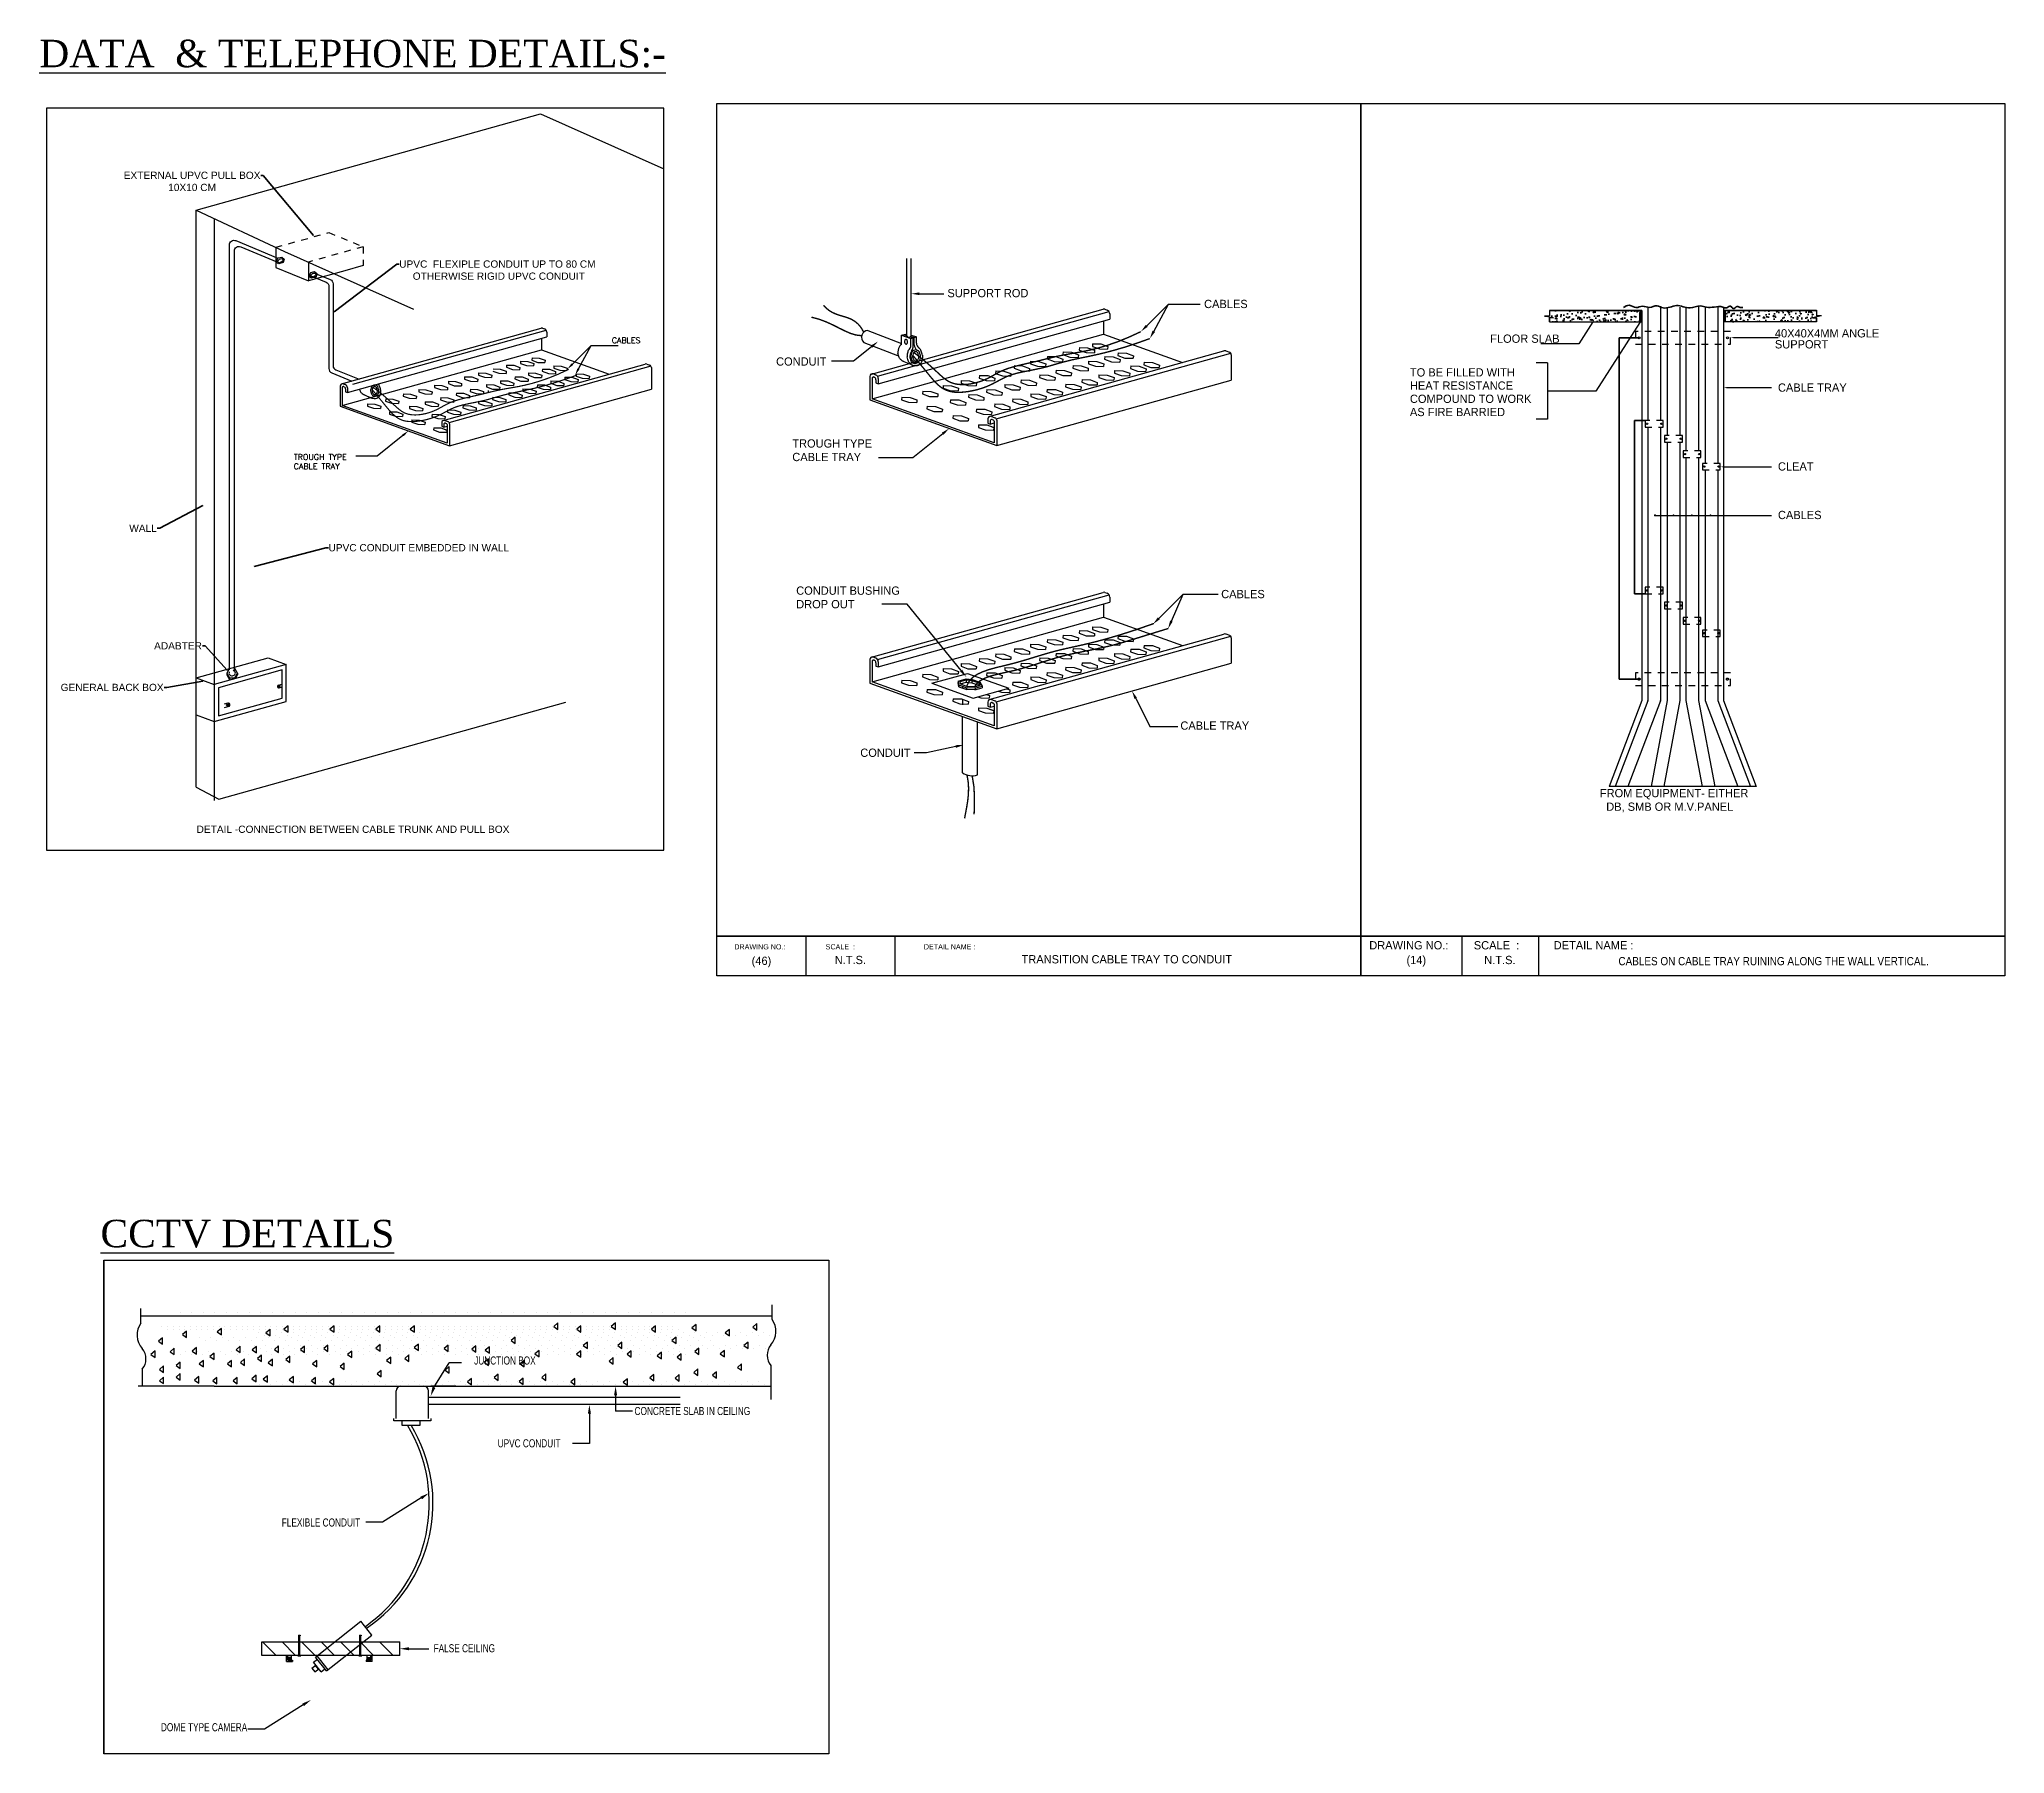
# Model space of a CAD drawing. Header units: inches. Extents: x 3955 to 4125, y 4886 to 4983.
# Drawn here: x 4095.08 to 4124.83, y 4955.82 to 4981.77 of the extents above; entities that cross this region are included whole.
import ezdxf
from ezdxf import colors
from ezdxf.entities.mleader import LeaderData, LeaderLine
from ezdxf.enums import TextEntityAlignment as Align
from ezdxf.math import Vec2, Vec3

# ---------------------------------------------------------------- set-up
doc = ezdxf.new("R2010")
doc.units = ezdxf.units.IN
doc.header["$MEASUREMENT"] = 0
doc.linetypes.add('DASHED2', pattern=[0.375, 0.25, -0.125])
doc.linetypes.add('HIDDEN', pattern=[0.375, 0.25, -0.125])
doc.layers.get('0').update_dxf_attribs({"lineweight": 35})
doc.layers.get('Defpoints').update_dxf_attribs({"lineweight": 25})
for name, color, linetype in [('10-ELEC-ARROW-LINE-TEXT', 10, 'Continuous'), ('10-LINE-TEXT-ARROW-PLUMING', 10, 'Continuous'), ('11-LAYCURNT-LINE', 11, 'Continuous'), ('12-GENERAL-ELECTRICAL', 12, 'Continuous'), ('14-GENERAL-ELECTRICAL', 14, 'Continuous'), ('4-TEXT-PLUMING', 4, 'Continuous'), ('4-TWXT-ELECTRICAL', 4, 'Continuous'), ('ARCH', 1, 'Continuous'), ('E-GN-DTL', 7, 'Continuous'), ('EL1', 1, 'Continuous'), ('EL2', 2, 'Continuous'), ('ELEC', 4, 'Continuous'), ('FRAM-DETAIL', 70, 'Continuous'), ('FRAM-DETAIL-1', 71, 'Continuous'), ('FRAM-DETAIL-2', 72, 'Continuous'), ('FRAME$0$EL-BANDA$0$E-TEXT', 40, 'Continuous'), ('HATCH', 9, 'Continuous')]:
    doc.layers.add(name, color=color, linetype=linetype)
for name, color, linetype, lineweight in [('A_TEXT', 3, 'Continuous', 25), ('DIM', 6, 'Continuous', 20), ('EL5', 5, 'Continuous', 25), ('Shop Drawing', 3, 'Continuous', 30), ('wall', 16, 'Continuous', 35)]:
    doc.layers.add(name, color=color, linetype=linetype, lineweight=lineweight)
doc.styles.add('dpme', font='stencil.shx', dxfattribs={"width": 0.85})
doc.styles.add('FRAME$0$TIMENR', font='times.ttf')
doc.styles.add('ITALICT', font='stencil.shx')
doc.styles.add('OCE--E-3', font='swisscl.ttf', dxfattribs={"height": 0.25})
doc.styles.get("Standard").update_dxf_attribs({"font": 'arial.ttf'})
doc.styles.add('STENCIL', font='STENCIL')
doc.styles.add('WP-DETAILS$0$RomanS', font='romans.shx')
doc.dimstyles.get("Standard").update_dxf_attribs({"dimtxt": 0.18, "dimasz": 0.18, "dimexe": 0.18, "dimexo": 0.0625, "dimgap": 0.09, "dimtad": 0, "dimtih": 1, "dimtoh": 1, "dimdec": 4, "dimzin": 0, "dimdsep": 46, "dimtxsty": 'Standard', "dimcen": 0.09, "dimadec": 0, "dimazin": 0, "dimtfac": 1, "dimtdec": 4, "dimtofl": 0, "dimtmove": 0, "dimatfit": 3, "dimfxl": 1, "dimtolj": 1, "dimtzin": 0, "dimarcsym": 0})
pattern_1 = [(225, (2071.792, 10016.0822), (2.525697, -2.525697), [])]
pattern_2 = [(50, (-119482.6, 76745.33), (358.6301, -31.37607), [37.5, -412.5]), (355, (-119482.6, 76745.33), (-69.3757, 376.0961), [30, -330]), (100.4514, (-119452.7, 76742.7), (289.2547, 344.7198), [31.8701, -350.5711]), (46.1842, (-119482.6, 76845.33), (533.6205, -82.7595), [56.25, -618.75]), (96.6356, (-119438.13, 76838.43), (467.3314, 487.059), [47.8051, -525.8565]), (351.1842, (-119482.6, 76845.3), (467.331, 487.0593), [45, -495]), (21, (-119432.6, 76820.33), (298.4535, -201.30945), [37.5, -412.5]), (326, (-119432.6, 76820.33), (121.6577, 362.575), [30, -330]), (71.4514, (-119407.72, 76803.55), (420.1113, 161.26525), [31.8701, -350.5711]), (37.5, (-119482.6, 76745.33), (6.07993, 166.44693), [0, -326, 0, -335, 0, -331.25]), (7.5, (-119482.6, 76745.33), (131.53477, 197.20586), [0, -191, 0, -318.5, 0, -126.25]), (327.5, (-119594.1, 76745.33), (266.91122, -11.27744), [0, -125, 0, -390, 0, -517.5]), (317.5, (-119644.1, 76745.33), (291.5931, 50.0525), [0, -162.5, 0, -259, 0, -367.5])]

msp = doc.modelspace()

# ---------------------------------------------------------------- texts
at = {"layer": 'FRAME$0$EL-BANDA$0$E-TEXT', "color": 3, "style": 'FRAME$0$TIMENR'}
for s, p in [('%%UDATA  & TELEPHONE DETAILS:-', (4099.819, 4981.22)), ('%%UCCTV DETAILS', (4098.226, 4963.359))]:
    msp.add_text(s, height=0.41563, dxfattribs=at).set_placement(p, align=Align.BOTTOM_CENTER)

# ---------------------------------------------------------------- blocks, each defined once
blk = doc.blocks.new('DET-NO-46')
at = {"layer": '10-ELEC-ARROW-LINE-TEXT'}
for p, q in [((-6236, 542), (-5496, 542)), ((648, -429), (1312, 230)), ((861, -596), (1312, 230)), ((1312, 230), (2262, 230)), ((-7680, -1060), (-8224, -1500)), ((-8224, -1500), (-8899, -1500)), ((-5527, -3694), (-6428, -4427)), ((-6428, -4427), (-7472, -4427)), ((-6603, -8851), (-7366, -8851)), ((-4969, -10867), (-6603, -8851)), ((1015, -9284), (1753, -8552)), ((1395, -9369), (1750, -8555)), ((1753, -8552), (2812, -8552)), ((315, -11705), (745, -12562)), ((745, -12562), (1588, -12562)), ((-6023, -13351), (-6396, -13351)), ((-5135, -13166), (-6023, -13351))]:
    blk.add_line(p, q, dxfattribs=at)
for points in [[(-6236, 500), (-6236, 583), (-6486, 542)], [(677, -459), (619, -400), (471, -605)], [(898, -616), (825, -576), (742, -815)], [(-7706, -1027), (-7653, -1092), (-7485, -902)], [(-5554, -3662), (-5501, -3727), (-5333, -3537)], [(1044, -9314), (986, -9255), (837, -9460)], [(1433, -9385), (1357, -9352), (1295, -9598)], [(-4937, -10841), (-5002, -10894), (-4812, -11062)], [(277, -11724), (352, -11687), (202, -11482)], [(-5144, -13125), (-5127, -13206), (-4891, -13114)]]:
    blk.add_solid(points, dxfattribs=at)
at = {"layer": '11-LAYCURNT-LINE'}
for p, q in [((-6612, -737), (-6612, 1604)), ((-6486, -737), (-6486, 1604)), ((-6777, -715), (-6710, -696)), ((-6777, -996), (-6777, -715)), ((-6777, -715), (-6493, -814)), ((-6710, -696), (-6612, -730)), ((-6676, -687), (-6608, -668)), ((-6676, -687), (-6612, -709)), ((-6676, -687), (-6676, -705)), ((-6512, -765), (-6425, -795)), ((-6493, -814), (-6425, -795)), ((-6493, -1021), (-6493, -814)), ((-6491, -751), (-6391, -786)), ((-6486, -710), (-6323, -767)), ((-6425, -1071), (-6425, -795)), ((-6391, -786), (-6323, -767)), ((-6391, -1009), (-6391, -786)), ((-6323, -958), (-6323, -767)), ((-6882, -1216), (-6882, -1268)), ((-6447, -1625), (-6744, -1494)), ((-6603, -1350), (-6603, -1371)), ((-5056, -11184), (-4821, -11118)), ((-5056, -11184), (-5056, -11230)), ((-5039, -11354), (-5056, -11230)), ((-5039, -11301), (-5055, -11183)), ((-5039, -11301), (-4805, -11385)), ((-5039, -11301), (-5039, -11354)), ((-4998, -11196), (-4821, -11146)), ((-4988, -11271), (-4998, -11196)), ((-4989, -11264), (-4821, -11217)), ((-4988, -11271), (-4784, -11345)), ((-4821, -11118), (-4638, -11136)), ((-4821, -11146), (-4649, -11163)), ((-4821, -11146), (-4821, -11217)), ((-4821, -11217), (-4649, -11234)), ((-4649, -11163), (-4435, -11240)), ((-4649, -11163), (-4649, -11234)), ((-4649, -11234), (-4435, -11311)), ((-4638, -11136), (-4405, -11220)), ((-4435, -11240), (-4393, -11311)), ((-4435, -11240), (-4435, -11311)), ((-4405, -11220), (-4336, -11337)), ((-5039, -11354), (-4801, -11440)), ((-4932, -11734), (-4932, -11899)), ((-4922, -11397), (-4922, -11343)), ((-4805, -11385), (-4805, -11440)), ((-4550, -11397), (-4805, -11385)), ((-4552, -11451), (-4801, -11440)), ((-4553, -11355), (-4784, -11345)), ((-4553, -11355), (-4393, -11311)), ((-4552, -11451), (-4336, -11391)), ((-4550, -11397), (-4336, -11337)), ((-4550, -11397), (-4550, -11452)), ((-4435, -11311), (-4429, -11321)), ((-4336, -11337), (-4336, -11391)), ((-4932, -13961), (-4932, -12251)), ((-4476, -14023), (-4476, -12415))]:
    blk.add_line(p, q, dxfattribs=at)
for points in [[(-6777, -996, 0.066312), (-6822, -1038, 0.089088), (-6866, -1120, 0.080427), (-6882, -1216, 0.080427)], [(-6612, -734, 0.119653), (-6609, -747, 0.104887), (-6598, -761, 0.089088), (-6580, -771, 0.080427), (-6556, -775, 0.080427), (-6532, -771, 0.054812), (-6501, -761, 0.104887), (-6489, -747, 0.119653), (-6486, -734, 0.018922), (-6486, -731, 0.104887)], [(-6709, -1510, -0.099389), (-6788, -1463, -0.089088), (-6846, -1390, -0.06138), (-6882, -1268, -0.078908)], [(-6143, -1322, -0.044754), (-6144, -1413, -0.068725), (-6170, -1531, -0.104887), (-6233, -1604, -0.119653), (-6320, -1641, -0.109728), (-6422, -1635, -0.104887), (-6506, -1587, -0.089088), (-6563, -1514, -0.052668), (-6603, -1371, -0.078611)]]:
    blk.add_lwpolyline(points, format="xyb", dxfattribs=at)
for points in [[(-6636, -981, 0.119653), (-6622, -977, 0.104887), (-6606, -964, 0.089088), (-6596, -945, 0.080427), (-6591, -918, 0.080427), (-6596, -892, 0.054812), (-6606, -857, 0.104887), (-6622, -844, 0.119653), (-6636, -840, 0.092874), (-6655, -844, 0.104887), (-6670, -857, 0.054812), (-6681, -892, 0.080427), (-6686, -918, 0.077456), (-6677, -945, 0.089088), (-6666, -964, 0.104887), (-6651, -977, 0.119653)], [(-6344, -1545, 0.119653), (-6291, -1532, 0.104887), (-6243, -1493, 0.089088), (-6212, -1437, 0.080427), (-6201, -1367, 0.080427), (-6212, -1297, 0.061972), (-6243, -1211, 0.104887), (-6291, -1172, 0.119653), (-6344, -1159, 0.103509), (-6405, -1172, 0.104887), (-6453, -1211, 0.061972), (-6484, -1297, 0.080427), (-6495, -1367, 0.078315), (-6475, -1437, 0.089088), (-6445, -1493, 0.104887), (-6397, -1532, 0.119653)], [(-6344, -1492, 0.119653), (-6315, -1485, 0.104887), (-6284, -1460, 0.089088), (-6262, -1420, 0.080427), (-6254, -1367, 0.080427), (-6262, -1314, 0.054812), (-6284, -1244, 0.104887), (-6315, -1218, 0.119653), (-6344, -1212, 0.092874), (-6381, -1218, 0.104887), (-6412, -1244, 0.054812), (-6434, -1314, 0.080427), (-6442, -1367, 0.077456), (-6425, -1420, 0.089088), (-6403, -1460, 0.104887), (-6372, -1485, 0.119653)]]:
    blk.add_lwpolyline(points, format="xyb", close=True, dxfattribs=at)
for centre, radius, start, end in [((-6337, -1306), 264, 141.24337, 161.60699), ((-6361, -1287), 233, 138.30241, 141.24337), ((-6659, -1021), 167, 318.30241, 0), ((-6361, -1287), 149, 136.88321, 141.24337), ((-6592, -1071), 167, 316.88321, 0), ((-6211, -1009), 180, 179.80703, 240.77977), ((-6157, -958), 167, 180, 234.70614), ((-6383, -1287), 233, 38.75663, 57.26667), ((-6587, -1359), 442, 13.78971, 29.51548), ((-6082, -1349), 521, 165.96932, 180.01895), ((-6299, -1364), 221, 176.15038, 194.54339), ((-6299, -1350), 221, 161.60699, 180), ((-6145, -1365), 371, 188.49211, 202.67683), ((-6145, -1359), 371, 153.47355, 167.65827), ((-6366, -1423), 149, 214.907, 238.85768), ((-6372, -1414), 154, 242.55461, 266.19296), ((-6375, -1452), 115, 266.15038, 293.44308), ((-6388, -1421), 149, 293.44308, 314.38342), ((-6446, -1350), 304, 5.13726, 18.39301), ((-4642, -13529), 521, 236.09134, 288.57826)]:
    blk.add_arc(centre, radius, start, end, dxfattribs=at)
at = {"layer": '12-GENERAL-ELECTRICAL'}
for p, q in [((-7500, -1956), (-492, 2)), ((-7791, -570), (-6777, -967)), ((-7914, -931), (-6892, -1331)), ((-3906, -3240), (3199, -1254)), ((-7665, -2018), (-7665, -2641)), ((-7610, -1979), (-7603, -1982)), ((-7548, -2060), (-7548, -2159)), ((-3971, -3969), (-7665, -2641)), ((-4164, -3375), (-4089, -3403)), ((-4089, -3304), (-4089, -3403)), ((-4089, -3403), (-3971, -3370)), ((-4033, -3265), (-3999, -3277)), ((-3971, -3317), (-3971, -3969)), ((-7500, -10526), (-492, -8569)), ((-7477, -10755), (-469, -8797)), ((-658, -8850), (-658, -9253)), ((-7665, -11211), (-658, -9253)), ((-658, -9253), (1728, -10111)), ((-7665, -10589), (-7665, -11211)), ((-7625, -10457), (-7560, -10480)), ((-7610, -10549), (-7603, -10552)), ((-7548, -10630), (-7548, -10729)), ((-7477, -10598), (-7477, -10755)), ((-3971, -12539), (-7665, -11211)), ((-7548, -10729), (-7477, -10755)), ((-4089, -11874), (-4089, -11973)), ((-3971, -11887), (-3971, -12539)), ((-4164, -11945), (-4089, -11973)), ((-4089, -11973), (-3971, -11940))]:
    blk.add_line(p, q, dxfattribs=at)
for centre, radius, start, end in [((-7785, -774), 204, 91.70027, 230.62271), ((-7624, -2018), 41.7, 70.22532, 180), ((-7631, -2060), 83.3, 0, 70.22532), ((-4047, -3304), 41.7, 70.22532, 180), ((-4013, -3317), 41.7, 0, 70.22532), ((-7624, -10589), 41.7, 70.22532, 180), ((-7631, -10630), 83.3, 0, 70.22532), ((-7602, -10598), 125, 0, 70.22532), ((-4047, -11874), 41.7, 70.22532, 180), ((-4013, -11887), 41.7, 0, 70.22532)]:
    blk.add_arc(centre, radius, start, end, dxfattribs=at)
at = {"layer": '14-GENERAL-ELECTRICAL'}
for p, q in [((-7684, -1888), (-672, 71)), ((-617, 71), (-552, 47)), ((-7477, -2184), (-469, -227)), ((-658, -280), (-658, -683)), ((-469, -70), (-469, -227)), ((-7665, -2641), (-658, -683)), ((-4118, -3175), (2987, -1189)), ((-658, -683), (1728, -1541)), ((3045, -1188), (3152, -1227)), ((3207, -1305), (3207, -2073)), ((-7736, -1965), (-7736, -2673)), ((-7625, -1887), (-7560, -1910)), ((-7548, -2159), (-7477, -2184)), ((-7477, -2028), (-7477, -2184)), ((-3891, -4055), (3207, -2073)), ((-7736, -2673), (-3891, -4055)), ((-4164, -3249), (-4164, -3375)), ((-4053, -3171), (-3946, -3210)), ((-3891, -3288), (-3891, -4055)), ((-7684, -10458), (-672, -8499)), ((-617, -8499), (-552, -8523)), ((-469, -8640), (-469, -8797)), ((-4118, -11745), (2987, -9759)), ((-3906, -11810), (3199, -9824)), ((3045, -9758), (3152, -9797)), ((3207, -9875), (3207, -10643)), ((-7736, -10535), (-7736, -11243)), ((-3891, -12626), (3207, -10643)), ((-7736, -11243), (-3891, -12626)), ((-5858, -11250), (-4781, -10949)), ((-5858, -11250), (-4605, -11700)), ((-4781, -10949), (-3528, -11400)), ((-4605, -11700), (-3528, -11400)), ((-4164, -11820), (-4164, -11945)), ((-4053, -11741), (-3946, -11780)), ((-4033, -11835), (-3999, -11847)), ((-3891, -11858), (-3891, -12626))]:
    blk.add_line(p, q, dxfattribs=at)
at = {"layer": '14-GENERAL-ELECTRICAL', "const_width": 41.7}
for points in [[(-7921, -622), (-7970, -531), (-8023, -453), (-8079, -386), (-8140, -330), (-8205, -282), (-8274, -241), (-8348, -207), (-8427, -178), (-8511, -152), (-8598, -126), (-8689, -98), (-8781, -64), (-8873, -21), (-8964, 34), (-9053, 104), (-9138, 191)], [(-7988, -727), (-8156, -707), (-8322, -657), (-8489, -584), (-8663, -498), (-8847, -405), (-9046, -314), (-9262, -232), (-9502, -167)], [(-6404, -1235), (-6194, -1396), (-5998, -1558), (-5835, -1702), (-5700, -1827), (-5584, -1934), (-5480, -2023), (-5380, -2094), (-5278, -2147), (-5167, -2183), (-5049, -2203), (-4927, -2209), (-4802, -2202), (-4677, -2186), (-4556, -2161), (-4441, -2129), (-4334, -2093), (-4238, -2053), (-4149, -2012), (-4067, -1968), (-3987, -1924), (-3908, -1879), (-3825, -1836), (-3737, -1793), (-3641, -1752), (-3534, -1714), (-3418, -1679), (-3296, -1645), (-3170, -1614), (-3042, -1584), (-2914, -1555), (-2790, -1527), (-2670, -1499), (-2558, -1472), (-2449, -1445), (-2341, -1418), (-2230, -1391), (-2113, -1363), (-1985, -1335), (-1843, -1307), (-1684, -1278), (-1505, -1247), (-1303, -1211), (-1076, -1164), (-825, -1102), (-546, -1020), (-238, -913), (100, -776), (471, -605)], [(-6436, -1321), (-6435, -1322), (-6395, -1369), (-6342, -1433), (-6278, -1509), (-6206, -1596), (-6129, -1689), (-6049, -1785), (-5970, -1882), (-5893, -1976), (-5817, -2065), (-5741, -2148), (-5662, -2224), (-5578, -2290), (-5487, -2347), (-5388, -2391), (-5278, -2422), (-5156, -2439), (-5025, -2443), (-4888, -2435), (-4748, -2417), (-4609, -2391), (-4472, -2358), (-4343, -2319), (-4223, -2277), (-4116, -2232), (-4018, -2186), (-3928, -2139), (-3842, -2093), (-3758, -2047), (-3672, -2004), (-3581, -1962), (-3483, -1924), (-3376, -1890), (-3260, -1859), (-3138, -1831), (-3013, -1805), (-2885, -1780), (-2759, -1755), (-2635, -1729), (-2516, -1703), (-2403, -1675), (-2294, -1645), (-2185, -1613), (-2072, -1580), (-1952, -1546), (-1822, -1511), (-1678, -1475), (-1517, -1438), (-1334, -1400), (-1128, -1358), (-896, -1308), (-636, -1247), (-344, -1170), (-19, -1075), (342, -958), (742, -815)], [(-4802, -11338), (-4730, -11192), (-4620, -11072), (-4477, -10976), (-4308, -10898), (-4121, -10833), (-3921, -10778), (-3716, -10728), (-3511, -10679), (-3313, -10627), (-3120, -10572), (-2929, -10515), (-2740, -10457), (-2548, -10399), (-2353, -10341), (-2151, -10285), (-1941, -10232), (-1718, -10181), (-1476, -10128), (-1206, -10067), (-899, -9992), (-548, -9898), (-143, -9779), (323, -9629), (861, -9442)], [(-4561, -11355), (-4487, -11249), (-4381, -11163), (-4248, -11093), (-4093, -11036), (-3921, -10988), (-3738, -10945), (-3550, -10904), (-3361, -10862), (-3176, -10814), (-2994, -10762), (-2816, -10708), (-2640, -10652), (-2465, -10595), (-2291, -10540), (-2116, -10487), (-1940, -10437), (-1761, -10392), (-1581, -10352), (-1399, -10314), (-1217, -10277), (-1034, -10241), (-851, -10204), (-669, -10165), (-488, -10124), (-308, -10078), (-124, -10027), (67, -9971), (271, -9909), (492, -9841), (734, -9765), (1004, -9682), (1304, -9590)], [(-4794, -14027), (-4759, -14214), (-4745, -14419), (-4751, -14619), (-4772, -14814), (-4802, -15001), (-4836, -15180), (-4866, -15341)], [(-4637, -14050), (-4584, -14372), (-4567, -14697), (-4571, -15030), (-4578, -15216)]]:
    blk.add_lwpolyline(points, dxfattribs=at)
at = {"layer": '14-GENERAL-ELECTRICAL'}
for centre, radius, start, end in [((-645, -8), 83.3, 70.22532, 108.83287), ((-594, -70), 125, 0, 70.22532), ((3017, -1267), 83.3, 70.22532, 110.86276), ((3124, -1305), 83.3, 0, 70.22532), ((-7653, -1965), 83.3, 70.22532, 180), ((-7602, -2028), 125, 0, 70.22532), ((-4081, -3249), 83.3, 70.22532, 180), ((-3974, -3288), 83.3, 0, 70.22532), ((-645, -8578), 83.3, 70.22532, 108.83287), ((-594, -8640), 125, 0, 70.22532), ((3017, -9837), 83.3, 70.22532, 110.86276), ((3124, -9875), 83.3, 0, 70.22532), ((-7653, -10535), 83.3, 70.22532, 180), ((-4081, -11820), 83.3, 70.22532, 180), ((-3974, -11858), 83.3, 0, 70.22532)]:
    blk.add_arc(centre, radius, start, end, dxfattribs=at)
at = {"layer": 'E-GN-DTL'}
for p, q in [((-4442, -3423), (-4449, -3502)), ((-4464, -11661), (-4372, -11694)), ((-4191, -12001), (-3981, -12076))]:
    blk.add_line(p, q, dxfattribs=at)
blk.add_lwpolyline([(-6612, -731, 0.028032), (-6612, -734, 0.119653)], format="xyb", dxfattribs=at)
blk.add_arc((-6288, -1321), 233, 187.05375, 187.66501, dxfattribs=at)
at = {"layer": 'FRAM-DETAIL'}
for p, q in [((-12366, -20109), (-12366, 6302)), ((-12366, 6302), (7128, 6302)), ((7128, 6302), (7128, -20109)), ((-12366, -18905), (7128, -18905)), ((7128, -18905), (-12366, -18905)), ((-9674, -18905), (-9674, -20109)), ((-6982, -18905), (-6982, -20109)), ((7128, -20109), (-12366, -20109))]:
    blk.add_line(p, q, dxfattribs=at)
at = {"layer": 'HATCH'}
for p, q in [((-1391, -1084), (-1398, -1164)), ((-1398, -1164), (-1187, -1239)), ((-1391, -1084), (-1141, -1092)), ((-1141, -1092), (-930, -1168)), ((-989, -972), (-996, -1051)), ((-996, -1051), (-785, -1127)), ((-989, -972), (-739, -979)), ((-930, -1168), (-937, -1247)), ((-785, -1127), (-535, -1135)), ((-739, -979), (-528, -1055)), ((-528, -1055), (-535, -1135)), ((-3358, -1634), (-3365, -1713)), ((-3365, -1713), (-3155, -1789)), ((-3358, -1634), (-3108, -1641)), ((-3108, -1641), (-2897, -1717)), ((-2897, -1717), (-2904, -1797)), ((-2866, -1496), (-2874, -1576)), ((-2874, -1576), (-2663, -1652)), ((-2866, -1496), (-2616, -1504)), ((-2663, -1652), (-2413, -1659)), ((-2616, -1504), (-2405, -1580)), ((-2405, -1580), (-2413, -1659)), ((-2355, -1353), (-2362, -1433)), ((-2362, -1433), (-2151, -1509)), ((-2355, -1353), (-2105, -1361)), ((-2151, -1509), (-1901, -1516)), ((-2105, -1361), (-1894, -1437)), ((-2094, -1774), (-2102, -1853)), ((-2094, -1774), (-1844, -1781)), ((-1894, -1437), (-1901, -1516)), ((-1883, -1221), (-1890, -1301)), ((-1890, -1301), (-1679, -1377)), ((-1883, -1221), (-1633, -1229)), ((-1844, -1781), (-1633, -1857)), ((-1679, -1377), (-1429, -1385)), ((-1633, -1229), (-1422, -1305)), ((-1583, -1631), (-1590, -1710)), ((-1590, -1710), (-1379, -1786)), ((-1583, -1631), (-1333, -1639)), ((-1422, -1305), (-1429, -1385)), ((-1333, -1639), (-1122, -1714)), ((-1187, -1239), (-937, -1247)), ((-1122, -1714), (-1129, -1794)), ((-1111, -1499), (-1118, -1579)), ((-1118, -1579), (-907, -1654)), ((-1111, -1499), (-861, -1507)), ((-907, -1654), (-657, -1662)), ((-861, -1507), (-650, -1582)), ((-650, -1582), (-657, -1662)), ((-619, -1362), (-626, -1441)), ((-626, -1441), (-415, -1517)), ((-619, -1362), (-369, -1369)), ((-415, -1517), (-165, -1525)), ((-369, -1369), (-158, -1445)), ((-325, -1781), (-332, -1861)), ((-325, -1781), (-75, -1789)), ((-217, -1249), (-224, -1329)), ((-224, -1329), (-13, -1405)), ((-217, -1249), (33, -1257)), ((-158, -1445), (-165, -1525)), ((-13, -1405), (237, -1412)), ((33, -1257), (244, -1333)), ((167, -1644), (160, -1724)), ((160, -1724), (371, -1799)), ((167, -1644), (417, -1652)), ((244, -1333), (237, -1412)), ((417, -1652), (628, -1728)), ((569, -1532), (562, -1611)), ((562, -1611), (773, -1687)), ((569, -1532), (819, -1539)), ((628, -1728), (621, -1807)), ((773, -1687), (1023, -1695)), ((819, -1539), (1030, -1615)), ((1030, -1615), (1023, -1695)), ((-5512, -2235), (-5519, -2315)), ((-5519, -2315), (-5308, -2391)), ((-5512, -2235), (-5262, -2243)), ((-5262, -2243), (-5051, -2319)), ((-5051, -2319), (-5058, -2398)), ((-4966, -2083), (-4974, -2162)), ((-4974, -2162), (-4763, -2238)), ((-4966, -2083), (-4716, -2091)), ((-4763, -2238), (-4513, -2246)), ((-4716, -2091), (-4505, -2166)), ((-4505, -2166), (-4513, -2246)), ((-4415, -1929), (-4422, -2009)), ((-4422, -2009), (-4212, -2084)), ((-4415, -1929), (-4165, -1937)), ((-4212, -2084), (-3962, -2092)), ((-4194, -2360), (-4202, -2440)), ((-4194, -2360), (-3944, -2368)), ((-4165, -1937), (-3954, -2012)), ((-3954, -2012), (-3962, -2092)), ((-3944, -2368), (-3733, -2444)), ((-3923, -1791), (-3931, -1871)), ((-3931, -1871), (-3720, -1947)), ((-3923, -1791), (-3673, -1799)), ((-3720, -1947), (-3470, -1955)), ((-3673, -1799), (-3463, -1875)), ((-3643, -2206), (-3651, -2286)), ((-3651, -2286), (-3440, -2362)), ((-3643, -2206), (-3393, -2214)), ((-3463, -1875), (-3470, -1955)), ((-3440, -2362), (-3190, -2370)), ((-3393, -2214), (-3182, -2290)), ((-3182, -2290), (-3190, -2370)), ((-3151, -2069), (-3159, -2149)), ((-3159, -2149), (-2948, -2224)), ((-3155, -1789), (-2904, -1797)), ((-3151, -2069), (-2901, -2077)), ((-2948, -2224), (-2698, -2232)), ((-2901, -2077), (-2691, -2153)), ((-2691, -2153), (-2698, -2232)), ((-2586, -1911), (-2593, -1991)), ((-2593, -1991), (-2383, -2067)), ((-2586, -1911), (-2336, -1919)), ((-2383, -2067), (-2132, -2074)), ((-2366, -2352), (-2373, -2431)), ((-2366, -2352), (-2116, -2359)), ((-2336, -1919), (-2125, -1995)), ((-2125, -1995), (-2132, -2074)), ((-2116, -2359), (-1905, -2435)), ((-2102, -1853), (-1891, -1929)), ((-1891, -1929), (-1641, -1937)), ((-1800, -2194), (-1808, -2273)), ((-1808, -2273), (-1597, -2349)), ((-1800, -2194), (-1550, -2201)), ((-1633, -1857), (-1641, -1937)), ((-1597, -2349), (-1347, -2357)), ((-1550, -2201), (-1340, -2277)), ((-1379, -1786), (-1129, -1794)), ((-1340, -2277), (-1347, -2357)), ((-1309, -2056), (-1316, -2136)), ((-1316, -2136), (-1105, -2212)), ((-1309, -2056), (-1058, -2064)), ((-1105, -2212), (-855, -2219)), ((-1058, -2064), (-848, -2140)), ((-848, -2140), (-855, -2219)), ((-797, -1913), (-804, -1993)), ((-804, -1993), (-593, -2069)), ((-797, -1913), (-547, -1921)), ((-593, -2069), (-343, -2076)), ((-547, -1921), (-336, -1997)), ((-336, -1997), (-343, -2076)), ((-332, -1861), (-121, -1937)), ((-121, -1937), (129, -1945)), ((-75, -1789), (136, -1865)), ((136, -1865), (129, -1945)), ((371, -1799), (621, -1807)), ((-6768, -2586), (-6776, -2666)), ((-6776, -2666), (-6565, -2742)), ((-6768, -2586), (-6518, -2594)), ((-6565, -2742), (-6315, -2749)), ((-6518, -2594), (-6307, -2670)), ((-6307, -2670), (-6315, -2749)), ((-6133, -2409), (-6140, -2488)), ((-6140, -2488), (-5929, -2564)), ((-6133, -2409), (-5883, -2416)), ((-5996, -2864), (-6004, -2943)), ((-6004, -2943), (-5793, -3019)), ((-5996, -2864), (-5746, -2872)), ((-5929, -2564), (-5679, -2572)), ((-5883, -2416), (-5672, -2492)), ((-5746, -2872), (-5535, -2947)), ((-5672, -2492), (-5679, -2572)), ((-5535, -2947), (-5543, -3027)), ((-5308, -2391), (-5058, -2398)), ((-5291, -2667), (-5298, -2746)), ((-5298, -2746), (-5087, -2822)), ((-5291, -2667), (-5041, -2674)), ((-5087, -2822), (-4837, -2830)), ((-5041, -2674), (-4830, -2750)), ((-4830, -2750), (-4837, -2830)), ((-4740, -2513), (-4747, -2592)), ((-4747, -2592), (-4536, -2668)), ((-4740, -2513), (-4490, -2521)), ((-4536, -2668), (-4286, -2676)), ((-4505, -2949), (-4512, -3029)), ((-4505, -2949), (-4255, -2957)), ((-4490, -2521), (-4279, -2596)), ((-4279, -2596), (-4286, -2676)), ((-4255, -2957), (-4044, -3033)), ((-4202, -2440), (-3991, -2516)), ((-3991, -2516), (-3741, -2524)), ((-3954, -2795), (-3961, -2875)), ((-3961, -2875), (-3750, -2951)), ((-3954, -2795), (-3704, -2803)), ((-3750, -2951), (-3500, -2958)), ((-3733, -2444), (-3741, -2524)), ((-3704, -2803), (-3493, -2879)), ((-3493, -2879), (-3500, -2958)), ((-3409, -2643), (-3416, -2722)), ((-3416, -2722), (-3205, -2798)), ((-3409, -2643), (-3158, -2651)), ((-3205, -2798), (-2955, -2806)), ((-3158, -2651), (-2948, -2726)), ((-2948, -2726), (-2955, -2806)), ((-2858, -2489), (-2865, -2569)), ((-2865, -2569), (-2654, -2644)), ((-2858, -2489), (-2607, -2497)), ((-2654, -2644), (-2404, -2652)), ((-2607, -2497), (-2397, -2573)), ((-2397, -2573), (-2404, -2652)), ((-2373, -2431), (-2162, -2507)), ((-2162, -2507), (-1912, -2515)), ((-1905, -2435), (-1912, -2515)), ((-5793, -3019), (-5543, -3027)), ((-5211, -3146), (-5218, -3226)), ((-5218, -3226), (-5007, -3302)), ((-5211, -3146), (-4960, -3154)), ((-5007, -3302), (-4757, -3309)), ((-4960, -3154), (-4750, -3230)), ((-4960, -3154), (-4750, -3230)), ((-4750, -3230), (-4757, -3309)), ((-4512, -3029), (-4301, -3105)), ((-4449, -3502), (-4238, -3578)), ((-4442, -3423), (-4191, -3431)), ((-4301, -3105), (-4051, -3112)), ((-4191, -3431), (-3971, -3510)), ((-4191, -3431), (-3981, -3506)), ((-4044, -3033), (-4051, -3112)), ((-3981, -3506), (-3988, -3586)), ((-4238, -3578), (-3988, -3586)), ((-2866, -10066), (-2874, -10146)), ((-2866, -10066), (-2616, -10074)), ((-2616, -10074), (-2405, -10150)), ((-2355, -9923), (-2362, -10003)), ((-2362, -10003), (-2151, -10079)), ((-2355, -9923), (-2105, -9931)), ((-2151, -10079), (-1901, -10087)), ((-2105, -9931), (-1894, -10007)), ((-1894, -10007), (-1901, -10087)), ((-1883, -9792), (-1890, -9871)), ((-1890, -9871), (-1679, -9947)), ((-1883, -9792), (-1633, -9799)), ((-1679, -9947), (-1429, -9955)), ((-1633, -9799), (-1422, -9875)), ((-1422, -9875), (-1429, -9955)), ((-1391, -9654), (-1398, -9734)), ((-1398, -9734), (-1187, -9810)), ((-1391, -9654), (-1141, -9662)), ((-1187, -9810), (-937, -9817)), ((-1141, -9662), (-930, -9738)), ((-1111, -10069), (-1118, -10149)), ((-1111, -10069), (-861, -10077)), ((-989, -9542), (-996, -9621)), ((-996, -9621), (-785, -9697)), ((-989, -9542), (-739, -9550)), ((-930, -9738), (-937, -9817)), ((-861, -10077), (-650, -10153)), ((-785, -9697), (-535, -9705)), ((-739, -9550), (-528, -9625)), ((-619, -9932), (-626, -10011)), ((-626, -10011), (-415, -10087)), ((-619, -9932), (-369, -9939)), ((-528, -9625), (-535, -9705)), ((-415, -10087), (-165, -10095)), ((-369, -9939), (-158, -10015)), ((-217, -9819), (-224, -9899)), ((-224, -9899), (-13, -9975)), ((-217, -9819), (33, -9827)), ((-158, -10015), (-165, -10095)), ((-13, -9975), (237, -9982)), ((33, -9827), (244, -9903)), ((244, -9903), (237, -9982)), ((569, -10102), (562, -10181)), ((569, -10102), (819, -10110)), ((819, -10110), (1030, -10185)), ((-4966, -10653), (-4974, -10733)), ((-4966, -10653), (-4716, -10661)), ((-4716, -10661), (-4505, -10737)), ((-4415, -10499), (-4422, -10579)), ((-4422, -10579), (-4212, -10654)), ((-4415, -10499), (-4165, -10507)), ((-4212, -10654), (-3962, -10662)), ((-4165, -10507), (-3954, -10583)), ((-3954, -10583), (-3962, -10662)), ((-3923, -10362), (-3931, -10441)), ((-3931, -10441), (-3720, -10517)), ((-3923, -10362), (-3673, -10369)), ((-3720, -10517), (-3470, -10525)), ((-3673, -10369), (-3463, -10445)), ((-3463, -10445), (-3470, -10525)), ((-3358, -10204), (-3365, -10283)), ((-3365, -10283), (-3155, -10359)), ((-3358, -10204), (-3108, -10211)), ((-3151, -10639), (-3159, -10719)), ((-3155, -10359), (-2904, -10367)), ((-3151, -10639), (-2901, -10647)), ((-3108, -10211), (-2897, -10287)), ((-2897, -10287), (-2904, -10367)), ((-2901, -10647), (-2691, -10723)), ((-2874, -10146), (-2663, -10222)), ((-2663, -10222), (-2413, -10229)), ((-2586, -10481), (-2593, -10561)), ((-2593, -10561), (-2383, -10637)), ((-2586, -10481), (-2336, -10489)), ((-2405, -10150), (-2413, -10229)), ((-2383, -10637), (-2132, -10644)), ((-2336, -10489), (-2125, -10565)), ((-2125, -10565), (-2132, -10644)), ((-2094, -10344), (-2102, -10423)), ((-2102, -10423), (-1891, -10499)), ((-2094, -10344), (-1844, -10352)), ((-1891, -10499), (-1641, -10507)), ((-1844, -10352), (-1633, -10427)), ((-1633, -10427), (-1641, -10507)), ((-1583, -10201), (-1590, -10281)), ((-1590, -10281), (-1379, -10356)), ((-1583, -10201), (-1333, -10209)), ((-1379, -10356), (-1129, -10364)), ((-1333, -10209), (-1122, -10284)), ((-1309, -10626), (-1316, -10706)), ((-1316, -10706), (-1105, -10782)), ((-1309, -10626), (-1058, -10634)), ((-1122, -10284), (-1129, -10364)), ((-1118, -10149), (-907, -10224)), ((-1058, -10634), (-848, -10710)), ((-907, -10224), (-657, -10232)), ((-797, -10483), (-804, -10563)), ((-804, -10563), (-593, -10639)), ((-797, -10483), (-547, -10491)), ((-650, -10153), (-657, -10232)), ((-593, -10639), (-343, -10647)), ((-547, -10491), (-336, -10567)), ((-336, -10567), (-343, -10647)), ((-325, -10352), (-332, -10431)), ((-332, -10431), (-121, -10507)), ((-325, -10352), (-75, -10359)), ((-121, -10507), (129, -10515)), ((-75, -10359), (136, -10435)), ((136, -10435), (129, -10515)), ((167, -10214), (160, -10294)), ((160, -10294), (371, -10370)), ((167, -10214), (417, -10222)), ((371, -10370), (621, -10377)), ((417, -10222), (628, -10298)), ((562, -10181), (773, -10257)), ((628, -10298), (621, -10377)), ((773, -10257), (1023, -10265)), ((1030, -10185), (1023, -10265)), ((-6768, -11156), (-6776, -11236)), ((-6776, -11236), (-6565, -11312)), ((-6768, -11156), (-6518, -11164)), ((-6518, -11164), (-6307, -11240)), ((-6307, -11240), (-6315, -11320)), ((-6133, -10979), (-6140, -11058)), ((-6140, -11058), (-5929, -11134)), ((-6133, -10979), (-5883, -10987)), ((-5929, -11134), (-5679, -11142)), ((-5883, -10987), (-5672, -11062)), ((-5672, -11062), (-5679, -11142)), ((-5512, -10805), (-5519, -10885)), ((-5519, -10885), (-5308, -10961)), ((-5512, -10805), (-5262, -10813)), ((-5308, -10961), (-5058, -10968)), ((-5262, -10813), (-5051, -10889)), ((-5051, -10889), (-5058, -10968)), ((-4974, -10733), (-4763, -10808)), ((-4763, -10808), (-4513, -10816)), ((-4505, -10737), (-4513, -10816)), ((-4194, -10931), (-4202, -11010)), ((-4202, -11010), (-3991, -11086)), ((-4194, -10931), (-3944, -10938)), ((-3991, -11086), (-3741, -11094)), ((-3944, -10938), (-3733, -11014)), ((-3733, -11014), (-3741, -11094)), ((-3643, -10777), (-3651, -10856)), ((-3651, -10856), (-3440, -10932)), ((-3643, -10777), (-3393, -10784)), ((-3440, -10932), (-3190, -10940)), ((-3409, -11213), (-3416, -11293)), ((-3416, -11293), (-3205, -11368)), ((-3409, -11213), (-3158, -11221)), ((-3393, -10784), (-3182, -10860)), ((-3182, -10860), (-3190, -10940)), ((-3159, -10719), (-2948, -10795)), ((-3158, -11221), (-2948, -11297)), ((-2948, -11297), (-2955, -11376)), ((-2948, -10795), (-2698, -10802)), ((-2858, -11059), (-2865, -11139)), ((-2865, -11139), (-2654, -11215)), ((-2858, -11059), (-2607, -11067)), ((-2691, -10723), (-2698, -10802)), ((-2654, -11215), (-2404, -11222)), ((-2607, -11067), (-2397, -11143)), ((-2397, -11143), (-2404, -11222)), ((-2366, -10922), (-2373, -11001)), ((-2373, -11001), (-2162, -11077)), ((-2366, -10922), (-2116, -10929)), ((-2162, -11077), (-1912, -11085)), ((-2116, -10929), (-1905, -11005)), ((-1905, -11005), (-1912, -11085)), ((-1800, -10764), (-1808, -10843)), ((-1808, -10843), (-1597, -10919)), ((-1800, -10764), (-1550, -10772)), ((-1597, -10919), (-1347, -10927)), ((-1550, -10772), (-1340, -10847)), ((-1340, -10847), (-1347, -10927)), ((-1105, -10782), (-855, -10790)), ((-848, -10710), (-855, -10790)), ((-6565, -11312), (-6315, -11320)), ((-5996, -11434), (-6004, -11514)), ((-6004, -11514), (-5793, -11589)), ((-5996, -11434), (-5746, -11442)), ((-5793, -11589), (-5543, -11597)), ((-5746, -11442), (-5535, -11517)), ((-5535, -11517), (-5543, -11597)), ((-5211, -11716), (-5218, -11796)), ((-5218, -11796), (-5007, -11872)), ((-5211, -11716), (-4960, -11724)), ((-5007, -11872), (-4757, -11880)), ((-4960, -11724), (-4750, -11800)), ((-4960, -11724), (-4750, -11800)), ((-4750, -11800), (-4757, -11880)), ((-4372, -11694), (-4121, -11702)), ((-4207, -11589), (-4114, -11622)), ((-4114, -11622), (-4121, -11702)), ((-3843, -11488), (-3750, -11521)), ((-3750, -11521), (-3500, -11529)), ((-3586, -11416), (-3493, -11449)), ((-3493, -11449), (-3500, -11529)), ((-3205, -11368), (-2955, -11376)), ((-4442, -11993), (-4449, -12073)), ((-4449, -12073), (-4238, -12148)), ((-4442, -11993), (-4191, -12001)), ((-4238, -12148), (-3988, -12156)), ((-4191, -12001), (-3971, -12080)), ((-3981, -12076), (-3988, -12156))]:
    blk.add_line(p, q, dxfattribs=at)
at = {"layer": '4-TEXT-PLUMING', "color": 4, "style": 'dpme'}
for s, p in [('SUPPORT ROD', (-5386, 436)), ('CABLES', (2385, 108)), ('CONDUIT', (-10572, -1634)), ('TROUGH TYPE', (-10081, -4115)), ('CABLE TRAY', (-10081, -4525)), ('CONDUIT BUSHING', (-9963, -8570)), ('DROP OUT', (-9963, -8980)), ('CABLES', (2902, -8674)), ('CABLE TRAY', (1668, -12656)), ('CONDUIT', (-8023, -13477))]:
    blk.add_text(s, height=250, dxfattribs=at).set_placement(p)
at = {"layer": 'FRAM-DETAIL-1', "style": 'ITALICT'}
for s, height, p in [('DRAWING NO.:', 156.25, (-11063, -19306)), ('SCALE  :', 156.2, (-8627, -19306)), ('DETAIL NAME :', 156.25, (-5319, -19306))]:
    blk.add_text(s, height=height, dxfattribs=at).set_placement(p, align=Align.CENTER)
at = {"layer": 'FRAM-DETAIL-2', "style": 'ITALICT'}
for s, p in [('(46)', (-11015, -19776)), ('N.T.S.', (-8323, -19751))]:
    blk.add_text(s, height=250, dxfattribs=at).set_placement(p, align=Align.CENTER)
blk.add_text('TRANSITION CABLE TRAY TO CONDUIT', height=250, dxfattribs=at).set_placement((-3140, -19730))
blk = doc.blocks.new('_Oblique')
at = {"layer": 'wall', "color": 0, "lineweight": -2}
blk.add_line((-0.5, -0.5), (0.5, 0.5), dxfattribs=at)
blk = doc.blocks.new('*D449')
at = {"layer": 'Defpoints', "color": 0, "linetype": 'Continuous', "transparency": 16777216}
for p in [(8721, 16830), (8391, 11585), (8721, 11585)]:
    blk.add_point(p, dxfattribs=at)
at = {"layer": 'DIM', "linetype": 'Continuous', "lineweight": -2, "transparency": 16777216}
for p, q in [((8721, 16830), (8391, 16830)), ((8391, 16830), (8391, 14208)), ((8391, 11585), (8391, 14207)), ((8721, 11585), (8391, 11585))]:
    blk.add_line(p, q, dxfattribs=at)
at = {"layer": 'DIM', "linetype": 'Continuous', "lineweight": -2, "transparency": 16777216, "xscale": 0.25, "yscale": 0.25, "zscale": 0.25}
for p, rotation in [((8391, 16830), 90), ((8391, 11585), 270)]:
    blk.add_blockref('_Oblique', p, dxfattribs=dict(at, rotation=rotation))
at = {"layer": 'DIM', "color": 4, "linetype": 'Continuous', "transparency": 16777216, "insert": (8391, 14207), "char_height": 0.25, "attachment_point": 5, "rotation": 90, "style": 'ITALICT'}
blk.add_mtext('\\A1;600', dxfattribs=at)
blk = doc.blocks.new('*D450')
at = {"layer": 'Defpoints', "color": 0, "linetype": 'Continuous', "transparency": 16777216}
for p in [(8532, 19336), (7933, 9003), (8531, 9003)]:
    blk.add_point(p, dxfattribs=at)
at = {"layer": 'DIM', "linetype": 'Continuous', "lineweight": -2, "transparency": 16777216}
for p, q in [((8532, 19336), (7933, 19336)), ((7933, 19336), (7933, 14170)), ((7933, 9003), (7933, 14169)), ((8531, 9003), (7933, 9003))]:
    blk.add_line(p, q, dxfattribs=at)
at = {"layer": 'DIM', "linetype": 'Continuous', "lineweight": -2, "transparency": 16777216, "xscale": 0.25, "yscale": 0.25, "zscale": 0.25}
for p, rotation in [((7933, 19336), 90), ((7933, 9003), 270)]:
    blk.add_blockref('_Oblique', p, dxfattribs=dict(at, rotation=rotation))
at = {"layer": 'DIM', "color": 4, "linetype": 'Continuous', "transparency": 16777216, "insert": (7933, 14170), "char_height": 0.25, "attachment_point": 5, "rotation": 90, "style": 'ITALICT'}
blk.add_mtext('\\A1;1000', dxfattribs=at)
blk = doc.blocks.new('*X453')
at = {"color": 0}
for p, q in [((103437.5, 36625), (103437.5, 36625)), ((103437.5, 36375), (103437.5, 36375)), ((103500, 36750), (103500, 36750)), ((103500, 36500), (103500, 36500)), ((103437.5, 36125), (103437.5, 36125)), ((103500, 36250), (103500, 36250)), ((103500, 36000), (103500, 36000)), ((103437.5, 35875), (103437.5, 35875)), ((103437.5, 35625), (103437.5, 35625)), ((103500, 35750), (103500, 35750)), ((103437.5, 35375), (103437.5, 35375)), ((103437.5, 35125), (103437.5, 35125)), ((103500, 35500), (103500, 35500)), ((103500, 35250), (103500, 35250)), ((103437.5, 34875), (103437.5, 34875)), ((103500, 35000), (103500, 35000)), ((103500, 34750), (103500, 34750)), ((103437.5, 34625), (103437.5, 34625)), ((103437.5, 34375), (103437.5, 34375)), ((103500, 34500), (103500, 34500)), ((103500, 34250), (103500, 34250)), ((103437.5, 34125), (103437.5, 34125)), ((103437.5, 33875), (103437.5, 33875)), ((103500, 34000), (103500, 34000)), ((103437.5, 33625), (103437.5, 33625)), ((103437.5, 33375), (103437.5, 33375)), ((103500, 33750), (103500, 33750)), ((103500, 33500), (103500, 33500)), ((103437.5, 33125), (103437.5, 33125)), ((103500, 33250), (103500, 33250)), ((103500, 33000), (103500, 33000)), ((103437.5, 32875), (103437.5, 32875)), ((103437.5, 32625), (103437.5, 32625)), ((103500, 32750), (103500, 32750)), ((103437.5, 32375), (103437.5, 32375)), ((103437.5, 32125), (103437.5, 32125)), ((103500, 32500), (103500, 32500)), ((103500, 32250), (103500, 32250)), ((103437.5, 31875), (103437.5, 31875)), ((103500, 32000), (103500, 32000)), ((103500, 31750), (103500, 31750)), ((103437.5, 31625), (103437.5, 31625)), ((103437.5, 31375), (103437.5, 31375)), ((103500, 31500), (103500, 31500)), ((103500, 31250), (103500, 31250)), ((103437.5, 31125), (103437.5, 31125)), ((103437.5, 30875), (103437.5, 30875)), ((103500, 31000), (103500, 31000)), ((103437.5, 30625), (103437.5, 30625)), ((103500, 30750), (103500, 30750)), ((103500, 30500), (103500, 30500)), ((103437.5, 30375), (103437.5, 30375)), ((103437.5, 30125), (103437.5, 30125)), ((103500, 30250), (103500, 30250)), ((103500, 30000), (103500, 30000)), ((103437.5, 29875), (103437.5, 29875)), ((103437.5, 29625), (103437.5, 29625)), ((103500, 29750), (103500, 29750)), ((103437.5, 29375), (103437.5, 29375)), ((103437.5, 29125), (103437.5, 29125)), ((103500, 29500), (103500, 29500)), ((103500, 29250), (103500, 29250)), ((103437.5, 28875), (103437.5, 28875)), ((103500, 29000), (103500, 29000)), ((103500, 28750), (103500, 28750)), ((103437.5, 28625), (103437.5, 28625)), ((103437.5, 28375), (103437.5, 28375)), ((103500, 28500), (103500, 28500)), ((103500, 28250), (103500, 28250)), ((103437.5, 28125), (103437.5, 28125)), ((103437.5, 27875), (103437.5, 27875)), ((103500, 28000), (103500, 28000)), ((103437.5, 27625), (103437.5, 27625)), ((103500, 27750), (103500, 27750)), ((103500, 27500), (103500, 27500)), ((103437.5, 27375), (103437.5, 27375)), ((103437.5, 27125), (103437.5, 27125)), ((103500, 27250), (103500, 27250)), ((103500, 27000), (103500, 27000)), ((103437.5, 26875), (103437.5, 26875)), ((103437.5, 26625), (103437.5, 26625)), ((103500, 26750), (103500, 26750)), ((103437.5, 26375), (103437.5, 26375)), ((103437.5, 26125), (103437.5, 26125)), ((103500, 26500), (103500, 26500)), ((103500, 26250), (103500, 26250)), ((103437.5, 25875), (103437.5, 25875)), ((103500, 26000), (103500, 26000)), ((103500, 25750), (103500, 25750)), ((103437.5, 25625), (103437.5, 25625))]:
    blk.add_line(p, q, dxfattribs=at)
blk = doc.blocks.new('*X454')
at = {"color": 0}
for p, q in [((103437.5, 36625), (103437.5, 36625)), ((103437.5, 36375), (103437.5, 36375)), ((103500, 36750), (103500, 36750)), ((103500, 36500), (103500, 36500)), ((103437.5, 36125), (103437.5, 36125)), ((103500, 36250), (103500, 36250)), ((103500, 36000), (103500, 36000)), ((103437.5, 35875), (103437.5, 35875)), ((103437.5, 35625), (103437.5, 35625)), ((103500, 35750), (103500, 35750)), ((103437.5, 35375), (103437.5, 35375)), ((103437.5, 35125), (103437.5, 35125)), ((103500, 35500), (103500, 35500)), ((103500, 35250), (103500, 35250)), ((103437.5, 34875), (103437.5, 34875)), ((103500, 35000), (103500, 35000)), ((103500, 34750), (103500, 34750)), ((103437.5, 34625), (103437.5, 34625)), ((103437.5, 34375), (103437.5, 34375)), ((103500, 34500), (103500, 34500)), ((103500, 34250), (103500, 34250)), ((103437.5, 34125), (103437.5, 34125)), ((103437.5, 33875), (103437.5, 33875)), ((103500, 34000), (103500, 34000)), ((103437.5, 33625), (103437.5, 33625)), ((103437.5, 33375), (103437.5, 33375)), ((103500, 33750), (103500, 33750)), ((103500, 33500), (103500, 33500)), ((103437.5, 33125), (103437.5, 33125)), ((103500, 33250), (103500, 33250)), ((103500, 33000), (103500, 33000)), ((103437.5, 32875), (103437.5, 32875)), ((103437.5, 32625), (103437.5, 32625)), ((103500, 32750), (103500, 32750)), ((103437.5, 32375), (103437.5, 32375)), ((103437.5, 32125), (103437.5, 32125)), ((103500, 32500), (103500, 32500)), ((103500, 32250), (103500, 32250)), ((103437.5, 31875), (103437.5, 31875)), ((103500, 32000), (103500, 32000)), ((103500, 31750), (103500, 31750)), ((103437.5, 31625), (103437.5, 31625)), ((103437.5, 31375), (103437.5, 31375)), ((103500, 31500), (103500, 31500)), ((103500, 31250), (103500, 31250)), ((103437.5, 31125), (103437.5, 31125)), ((103437.5, 30875), (103437.5, 30875)), ((103500, 31000), (103500, 31000)), ((103437.5, 30625), (103437.5, 30625)), ((103500, 30750), (103500, 30750)), ((103500, 30500), (103500, 30500)), ((103437.5, 30375), (103437.5, 30375)), ((103437.5, 30125), (103437.5, 30125)), ((103500, 30250), (103500, 30250)), ((103500, 30000), (103500, 30000)), ((103437.5, 29875), (103437.5, 29875)), ((103437.5, 29625), (103437.5, 29625)), ((103500, 29750), (103500, 29750)), ((103437.5, 29375), (103437.5, 29375)), ((103437.5, 29125), (103437.5, 29125)), ((103500, 29500), (103500, 29500)), ((103500, 29250), (103500, 29250)), ((103437.5, 28875), (103437.5, 28875)), ((103500, 29000), (103500, 29000)), ((103500, 28750), (103500, 28750)), ((103437.5, 28625), (103437.5, 28625)), ((103437.5, 28375), (103437.5, 28375)), ((103500, 28500), (103500, 28500)), ((103500, 28250), (103500, 28250)), ((103437.5, 28125), (103437.5, 28125)), ((103437.5, 27875), (103437.5, 27875)), ((103500, 28000), (103500, 28000)), ((103437.5, 27625), (103437.5, 27625)), ((103500, 27750), (103500, 27750)), ((103500, 27500), (103500, 27500)), ((103437.5, 27375), (103437.5, 27375)), ((103437.5, 27125), (103437.5, 27125)), ((103500, 27250), (103500, 27250)), ((103500, 27000), (103500, 27000)), ((103437.5, 26875), (103437.5, 26875)), ((103437.5, 26625), (103437.5, 26625)), ((103500, 26750), (103500, 26750)), ((103437.5, 26375), (103437.5, 26375)), ((103437.5, 26125), (103437.5, 26125)), ((103500, 26500), (103500, 26500)), ((103500, 26250), (103500, 26250)), ((103437.5, 25875), (103437.5, 25875)), ((103500, 26000), (103500, 26000)), ((103500, 25750), (103500, 25750)), ((103437.5, 25625), (103437.5, 25625))]:
    blk.add_line(p, q, dxfattribs=at)
blk = doc.blocks.new('*X455')
at = {"color": 0}
for p, q in [((103437.5, 36625), (103437.5, 36625)), ((103437.5, 36375), (103437.5, 36375)), ((103500, 36750), (103500, 36750)), ((103500, 36500), (103500, 36500)), ((103437.5, 36125), (103437.5, 36125)), ((103500, 36250), (103500, 36250)), ((103500, 36000), (103500, 36000)), ((103437.5, 35875), (103437.5, 35875)), ((103437.5, 35625), (103437.5, 35625)), ((103500, 35750), (103500, 35750)), ((103437.5, 35375), (103437.5, 35375)), ((103437.5, 35125), (103437.5, 35125)), ((103500, 35500), (103500, 35500)), ((103500, 35250), (103500, 35250)), ((103437.5, 34875), (103437.5, 34875)), ((103500, 35000), (103500, 35000)), ((103500, 34750), (103500, 34750)), ((103437.5, 34625), (103437.5, 34625)), ((103437.5, 34375), (103437.5, 34375)), ((103500, 34500), (103500, 34500)), ((103500, 34250), (103500, 34250)), ((103437.5, 34125), (103437.5, 34125)), ((103437.5, 33875), (103437.5, 33875)), ((103500, 34000), (103500, 34000)), ((103437.5, 33625), (103437.5, 33625)), ((103437.5, 33375), (103437.5, 33375)), ((103500, 33750), (103500, 33750)), ((103500, 33500), (103500, 33500)), ((103437.5, 33125), (103437.5, 33125)), ((103500, 33250), (103500, 33250)), ((103500, 33000), (103500, 33000)), ((103437.5, 32875), (103437.5, 32875)), ((103437.5, 32625), (103437.5, 32625)), ((103500, 32750), (103500, 32750)), ((103437.5, 32375), (103437.5, 32375)), ((103437.5, 32125), (103437.5, 32125)), ((103500, 32500), (103500, 32500)), ((103500, 32250), (103500, 32250)), ((103437.5, 31875), (103437.5, 31875)), ((103500, 32000), (103500, 32000)), ((103500, 31750), (103500, 31750)), ((103437.5, 31625), (103437.5, 31625)), ((103437.5, 31375), (103437.5, 31375)), ((103500, 31500), (103500, 31500)), ((103500, 31250), (103500, 31250)), ((103437.5, 31125), (103437.5, 31125)), ((103437.5, 30875), (103437.5, 30875)), ((103500, 31000), (103500, 31000)), ((103437.5, 30625), (103437.5, 30625)), ((103500, 30750), (103500, 30750)), ((103500, 30500), (103500, 30500)), ((103437.5, 30375), (103437.5, 30375)), ((103437.5, 30125), (103437.5, 30125)), ((103500, 30250), (103500, 30250)), ((103500, 30000), (103500, 30000)), ((103437.5, 29875), (103437.5, 29875)), ((103437.5, 29625), (103437.5, 29625)), ((103500, 29750), (103500, 29750)), ((103437.5, 29375), (103437.5, 29375)), ((103437.5, 29125), (103437.5, 29125)), ((103500, 29500), (103500, 29500)), ((103500, 29250), (103500, 29250)), ((103437.5, 28875), (103437.5, 28875)), ((103500, 29000), (103500, 29000)), ((103500, 28750), (103500, 28750)), ((103437.5, 28625), (103437.5, 28625)), ((103437.5, 28375), (103437.5, 28375)), ((103500, 28500), (103500, 28500)), ((103500, 28250), (103500, 28250)), ((103437.5, 28125), (103437.5, 28125)), ((103437.5, 27875), (103437.5, 27875)), ((103500, 28000), (103500, 28000)), ((103437.5, 27625), (103437.5, 27625)), ((103500, 27750), (103500, 27750)), ((103500, 27500), (103500, 27500)), ((103437.5, 27375), (103437.5, 27375)), ((103437.5, 27125), (103437.5, 27125)), ((103500, 27250), (103500, 27250)), ((103500, 27000), (103500, 27000)), ((103437.5, 26875), (103437.5, 26875)), ((103437.5, 26625), (103437.5, 26625)), ((103500, 26750), (103500, 26750)), ((103437.5, 26375), (103437.5, 26375)), ((103437.5, 26125), (103437.5, 26125)), ((103500, 26500), (103500, 26500)), ((103500, 26250), (103500, 26250)), ((103437.5, 25875), (103437.5, 25875)), ((103500, 26000), (103500, 26000)), ((103500, 25750), (103500, 25750)), ((103437.5, 25625), (103437.5, 25625))]:
    blk.add_line(p, q, dxfattribs=at)
blk = doc.blocks.new('*X456')
at = {"color": 0}
for p, q in [((103437.5, 36625), (103437.5, 36625)), ((103437.5, 36375), (103437.5, 36375)), ((103500, 36750), (103500, 36750)), ((103500, 36500), (103500, 36500)), ((103437.5, 36125), (103437.5, 36125)), ((103500, 36250), (103500, 36250)), ((103500, 36000), (103500, 36000)), ((103437.5, 35875), (103437.5, 35875)), ((103437.5, 35625), (103437.5, 35625)), ((103500, 35750), (103500, 35750)), ((103437.5, 35375), (103437.5, 35375)), ((103437.5, 35125), (103437.5, 35125)), ((103500, 35500), (103500, 35500)), ((103500, 35250), (103500, 35250)), ((103437.5, 34875), (103437.5, 34875)), ((103500, 35000), (103500, 35000)), ((103500, 34750), (103500, 34750)), ((103437.5, 34625), (103437.5, 34625)), ((103437.5, 34375), (103437.5, 34375)), ((103500, 34500), (103500, 34500)), ((103500, 34250), (103500, 34250)), ((103437.5, 34125), (103437.5, 34125)), ((103437.5, 33875), (103437.5, 33875)), ((103500, 34000), (103500, 34000)), ((103437.5, 33625), (103437.5, 33625)), ((103437.5, 33375), (103437.5, 33375)), ((103500, 33750), (103500, 33750)), ((103500, 33500), (103500, 33500)), ((103437.5, 33125), (103437.5, 33125)), ((103500, 33250), (103500, 33250)), ((103500, 33000), (103500, 33000)), ((103437.5, 32875), (103437.5, 32875)), ((103437.5, 32625), (103437.5, 32625)), ((103500, 32750), (103500, 32750)), ((103437.5, 32375), (103437.5, 32375)), ((103437.5, 32125), (103437.5, 32125)), ((103500, 32500), (103500, 32500)), ((103500, 32250), (103500, 32250)), ((103437.5, 31875), (103437.5, 31875)), ((103500, 32000), (103500, 32000)), ((103500, 31750), (103500, 31750)), ((103437.5, 31625), (103437.5, 31625)), ((103437.5, 31375), (103437.5, 31375)), ((103500, 31500), (103500, 31500)), ((103500, 31250), (103500, 31250)), ((103437.5, 31125), (103437.5, 31125)), ((103437.5, 30875), (103437.5, 30875)), ((103500, 31000), (103500, 31000)), ((103437.5, 30625), (103437.5, 30625)), ((103500, 30750), (103500, 30750)), ((103500, 30500), (103500, 30500)), ((103437.5, 30375), (103437.5, 30375)), ((103437.5, 30125), (103437.5, 30125)), ((103500, 30250), (103500, 30250)), ((103500, 30000), (103500, 30000)), ((103437.5, 29875), (103437.5, 29875)), ((103437.5, 29625), (103437.5, 29625)), ((103500, 29750), (103500, 29750)), ((103437.5, 29375), (103437.5, 29375)), ((103437.5, 29125), (103437.5, 29125)), ((103500, 29500), (103500, 29500)), ((103500, 29250), (103500, 29250)), ((103437.5, 28875), (103437.5, 28875)), ((103500, 29000), (103500, 29000)), ((103500, 28750), (103500, 28750)), ((103437.5, 28625), (103437.5, 28625)), ((103437.5, 28375), (103437.5, 28375)), ((103500, 28500), (103500, 28500)), ((103500, 28250), (103500, 28250)), ((103437.5, 28125), (103437.5, 28125)), ((103437.5, 27875), (103437.5, 27875)), ((103500, 28000), (103500, 28000)), ((103437.5, 27625), (103437.5, 27625)), ((103500, 27750), (103500, 27750)), ((103500, 27500), (103500, 27500)), ((103437.5, 27375), (103437.5, 27375)), ((103437.5, 27125), (103437.5, 27125)), ((103500, 27250), (103500, 27250)), ((103500, 27000), (103500, 27000)), ((103437.5, 26875), (103437.5, 26875)), ((103437.5, 26625), (103437.5, 26625)), ((103500, 26750), (103500, 26750)), ((103437.5, 26375), (103437.5, 26375)), ((103437.5, 26125), (103437.5, 26125)), ((103500, 26500), (103500, 26500)), ((103500, 26250), (103500, 26250)), ((103437.5, 25875), (103437.5, 25875)), ((103500, 26000), (103500, 26000)), ((103500, 25750), (103500, 25750)), ((103437.5, 25625), (103437.5, 25625))]:
    blk.add_line(p, q, dxfattribs=at)
blk = doc.blocks.new('*X457')
at = {"color": 0}
for p, q in [((103437.5, 36625), (103437.5, 36625)), ((103437.5, 36375), (103437.5, 36375)), ((103500, 36750), (103500, 36750)), ((103500, 36500), (103500, 36500)), ((103437.5, 36125), (103437.5, 36125)), ((103500, 36250), (103500, 36250)), ((103500, 36000), (103500, 36000)), ((103437.5, 35875), (103437.5, 35875)), ((103437.5, 35625), (103437.5, 35625)), ((103500, 35750), (103500, 35750)), ((103437.5, 35375), (103437.5, 35375)), ((103437.5, 35125), (103437.5, 35125)), ((103500, 35500), (103500, 35500)), ((103500, 35250), (103500, 35250)), ((103437.5, 34875), (103437.5, 34875)), ((103500, 35000), (103500, 35000)), ((103500, 34750), (103500, 34750)), ((103437.5, 34625), (103437.5, 34625)), ((103437.5, 34375), (103437.5, 34375)), ((103500, 34500), (103500, 34500)), ((103500, 34250), (103500, 34250)), ((103437.5, 34125), (103437.5, 34125)), ((103437.5, 33875), (103437.5, 33875)), ((103500, 34000), (103500, 34000)), ((103437.5, 33625), (103437.5, 33625)), ((103437.5, 33375), (103437.5, 33375)), ((103500, 33750), (103500, 33750)), ((103500, 33500), (103500, 33500)), ((103437.5, 33125), (103437.5, 33125)), ((103500, 33250), (103500, 33250)), ((103500, 33000), (103500, 33000)), ((103437.5, 32875), (103437.5, 32875)), ((103437.5, 32625), (103437.5, 32625)), ((103500, 32750), (103500, 32750)), ((103437.5, 32375), (103437.5, 32375)), ((103437.5, 32125), (103437.5, 32125)), ((103500, 32500), (103500, 32500)), ((103500, 32250), (103500, 32250)), ((103437.5, 31875), (103437.5, 31875)), ((103500, 32000), (103500, 32000)), ((103500, 31750), (103500, 31750)), ((103437.5, 31625), (103437.5, 31625)), ((103437.5, 31375), (103437.5, 31375)), ((103500, 31500), (103500, 31500)), ((103500, 31250), (103500, 31250)), ((103437.5, 31125), (103437.5, 31125)), ((103437.5, 30875), (103437.5, 30875)), ((103500, 31000), (103500, 31000)), ((103437.5, 30625), (103437.5, 30625)), ((103500, 30750), (103500, 30750)), ((103500, 30500), (103500, 30500)), ((103437.5, 30375), (103437.5, 30375)), ((103437.5, 30125), (103437.5, 30125)), ((103500, 30250), (103500, 30250)), ((103500, 30000), (103500, 30000)), ((103437.5, 29875), (103437.5, 29875)), ((103437.5, 29625), (103437.5, 29625)), ((103500, 29750), (103500, 29750)), ((103437.5, 29375), (103437.5, 29375)), ((103437.5, 29125), (103437.5, 29125)), ((103500, 29500), (103500, 29500)), ((103500, 29250), (103500, 29250)), ((103437.5, 28875), (103437.5, 28875)), ((103500, 29000), (103500, 29000)), ((103500, 28750), (103500, 28750)), ((103437.5, 28625), (103437.5, 28625)), ((103437.5, 28375), (103437.5, 28375)), ((103500, 28500), (103500, 28500)), ((103500, 28250), (103500, 28250)), ((103437.5, 28125), (103437.5, 28125)), ((103437.5, 27875), (103437.5, 27875)), ((103500, 28000), (103500, 28000)), ((103437.5, 27625), (103437.5, 27625)), ((103500, 27750), (103500, 27750)), ((103500, 27500), (103500, 27500)), ((103437.5, 27375), (103437.5, 27375)), ((103437.5, 27125), (103437.5, 27125)), ((103500, 27250), (103500, 27250)), ((103500, 27000), (103500, 27000)), ((103437.5, 26875), (103437.5, 26875)), ((103437.5, 26625), (103437.5, 26625)), ((103500, 26750), (103500, 26750)), ((103437.5, 26375), (103437.5, 26375)), ((103437.5, 26125), (103437.5, 26125)), ((103500, 26500), (103500, 26500)), ((103500, 26250), (103500, 26250)), ((103437.5, 25875), (103437.5, 25875)), ((103500, 26000), (103500, 26000)), ((103500, 25750), (103500, 25750)), ((103437.5, 25625), (103437.5, 25625))]:
    blk.add_line(p, q, dxfattribs=at)
blk = doc.blocks.new('*X458')
at = {"color": 0}
for p, q in [((103437.5, 36625), (103437.5, 36625)), ((103437.5, 36375), (103437.5, 36375)), ((103500, 36750), (103500, 36750)), ((103500, 36500), (103500, 36500)), ((103437.5, 36125), (103437.5, 36125)), ((103500, 36250), (103500, 36250)), ((103500, 36000), (103500, 36000)), ((103437.5, 35875), (103437.5, 35875)), ((103437.5, 35625), (103437.5, 35625)), ((103500, 35750), (103500, 35750)), ((103437.5, 35375), (103437.5, 35375)), ((103437.5, 35125), (103437.5, 35125)), ((103500, 35500), (103500, 35500)), ((103500, 35250), (103500, 35250)), ((103437.5, 34875), (103437.5, 34875)), ((103500, 35000), (103500, 35000)), ((103500, 34750), (103500, 34750)), ((103437.5, 34625), (103437.5, 34625)), ((103437.5, 34375), (103437.5, 34375)), ((103500, 34500), (103500, 34500)), ((103500, 34250), (103500, 34250)), ((103437.5, 34125), (103437.5, 34125)), ((103437.5, 33875), (103437.5, 33875)), ((103500, 34000), (103500, 34000)), ((103437.5, 33625), (103437.5, 33625)), ((103437.5, 33375), (103437.5, 33375)), ((103500, 33750), (103500, 33750)), ((103500, 33500), (103500, 33500)), ((103437.5, 33125), (103437.5, 33125)), ((103500, 33250), (103500, 33250)), ((103500, 33000), (103500, 33000)), ((103437.5, 32875), (103437.5, 32875)), ((103437.5, 32625), (103437.5, 32625)), ((103500, 32750), (103500, 32750)), ((103437.5, 32375), (103437.5, 32375)), ((103437.5, 32125), (103437.5, 32125)), ((103500, 32500), (103500, 32500)), ((103500, 32250), (103500, 32250)), ((103437.5, 31875), (103437.5, 31875)), ((103500, 32000), (103500, 32000)), ((103500, 31750), (103500, 31750)), ((103437.5, 31625), (103437.5, 31625)), ((103437.5, 31375), (103437.5, 31375)), ((103500, 31500), (103500, 31500)), ((103500, 31250), (103500, 31250)), ((103437.5, 31125), (103437.5, 31125)), ((103437.5, 30875), (103437.5, 30875)), ((103500, 31000), (103500, 31000)), ((103437.5, 30625), (103437.5, 30625)), ((103500, 30750), (103500, 30750)), ((103500, 30500), (103500, 30500)), ((103437.5, 30375), (103437.5, 30375)), ((103437.5, 30125), (103437.5, 30125)), ((103500, 30250), (103500, 30250)), ((103500, 30000), (103500, 30000)), ((103437.5, 29875), (103437.5, 29875)), ((103437.5, 29625), (103437.5, 29625)), ((103500, 29750), (103500, 29750)), ((103437.5, 29375), (103437.5, 29375)), ((103437.5, 29125), (103437.5, 29125)), ((103500, 29500), (103500, 29500)), ((103500, 29250), (103500, 29250)), ((103437.5, 28875), (103437.5, 28875)), ((103500, 29000), (103500, 29000)), ((103500, 28750), (103500, 28750)), ((103437.5, 28625), (103437.5, 28625)), ((103437.5, 28375), (103437.5, 28375)), ((103500, 28500), (103500, 28500)), ((103500, 28250), (103500, 28250)), ((103437.5, 28125), (103437.5, 28125)), ((103437.5, 27875), (103437.5, 27875)), ((103500, 28000), (103500, 28000)), ((103437.5, 27625), (103437.5, 27625)), ((103500, 27750), (103500, 27750)), ((103500, 27500), (103500, 27500)), ((103437.5, 27375), (103437.5, 27375)), ((103437.5, 27125), (103437.5, 27125)), ((103500, 27250), (103500, 27250)), ((103500, 27000), (103500, 27000)), ((103437.5, 26875), (103437.5, 26875)), ((103437.5, 26625), (103437.5, 26625)), ((103500, 26750), (103500, 26750)), ((103437.5, 26375), (103437.5, 26375)), ((103437.5, 26125), (103437.5, 26125)), ((103500, 26500), (103500, 26500)), ((103500, 26250), (103500, 26250)), ((103437.5, 25875), (103437.5, 25875)), ((103500, 26000), (103500, 26000)), ((103500, 25750), (103500, 25750)), ((103437.5, 25625), (103437.5, 25625))]:
    blk.add_line(p, q, dxfattribs=at)
blk = doc.blocks.new('*X459')
at = {"color": 0}
for p, q in [((103437.5, 36625), (103437.5, 36625)), ((103437.5, 36375), (103437.5, 36375)), ((103500, 36750), (103500, 36750)), ((103500, 36500), (103500, 36500)), ((103437.5, 36125), (103437.5, 36125)), ((103500, 36250), (103500, 36250)), ((103500, 36000), (103500, 36000)), ((103437.5, 35875), (103437.5, 35875)), ((103437.5, 35625), (103437.5, 35625)), ((103500, 35750), (103500, 35750)), ((103437.5, 35375), (103437.5, 35375)), ((103437.5, 35125), (103437.5, 35125)), ((103500, 35500), (103500, 35500)), ((103500, 35250), (103500, 35250)), ((103437.5, 34875), (103437.5, 34875)), ((103500, 35000), (103500, 35000)), ((103500, 34750), (103500, 34750)), ((103437.5, 34625), (103437.5, 34625)), ((103437.5, 34375), (103437.5, 34375)), ((103500, 34500), (103500, 34500)), ((103500, 34250), (103500, 34250)), ((103437.5, 34125), (103437.5, 34125)), ((103437.5, 33875), (103437.5, 33875)), ((103500, 34000), (103500, 34000)), ((103437.5, 33625), (103437.5, 33625)), ((103437.5, 33375), (103437.5, 33375)), ((103500, 33750), (103500, 33750)), ((103500, 33500), (103500, 33500)), ((103437.5, 33125), (103437.5, 33125)), ((103500, 33250), (103500, 33250)), ((103500, 33000), (103500, 33000)), ((103437.5, 32875), (103437.5, 32875)), ((103437.5, 32625), (103437.5, 32625)), ((103500, 32750), (103500, 32750)), ((103437.5, 32375), (103437.5, 32375)), ((103437.5, 32125), (103437.5, 32125)), ((103500, 32500), (103500, 32500)), ((103500, 32250), (103500, 32250)), ((103437.5, 31875), (103437.5, 31875)), ((103500, 32000), (103500, 32000)), ((103500, 31750), (103500, 31750)), ((103437.5, 31625), (103437.5, 31625)), ((103437.5, 31375), (103437.5, 31375)), ((103500, 31500), (103500, 31500)), ((103500, 31250), (103500, 31250)), ((103437.5, 31125), (103437.5, 31125)), ((103437.5, 30875), (103437.5, 30875)), ((103500, 31000), (103500, 31000)), ((103437.5, 30625), (103437.5, 30625)), ((103500, 30750), (103500, 30750)), ((103500, 30500), (103500, 30500)), ((103437.5, 30375), (103437.5, 30375)), ((103437.5, 30125), (103437.5, 30125)), ((103500, 30250), (103500, 30250)), ((103500, 30000), (103500, 30000)), ((103437.5, 29875), (103437.5, 29875)), ((103437.5, 29625), (103437.5, 29625)), ((103500, 29750), (103500, 29750)), ((103437.5, 29375), (103437.5, 29375)), ((103437.5, 29125), (103437.5, 29125)), ((103500, 29500), (103500, 29500)), ((103500, 29250), (103500, 29250)), ((103437.5, 28875), (103437.5, 28875)), ((103500, 29000), (103500, 29000)), ((103500, 28750), (103500, 28750)), ((103437.5, 28625), (103437.5, 28625)), ((103437.5, 28375), (103437.5, 28375)), ((103500, 28500), (103500, 28500)), ((103500, 28250), (103500, 28250)), ((103437.5, 28125), (103437.5, 28125)), ((103437.5, 27875), (103437.5, 27875)), ((103500, 28000), (103500, 28000)), ((103437.5, 27625), (103437.5, 27625)), ((103500, 27750), (103500, 27750)), ((103500, 27500), (103500, 27500)), ((103437.5, 27375), (103437.5, 27375)), ((103437.5, 27125), (103437.5, 27125)), ((103500, 27250), (103500, 27250)), ((103500, 27000), (103500, 27000)), ((103437.5, 26875), (103437.5, 26875)), ((103437.5, 26625), (103437.5, 26625)), ((103500, 26750), (103500, 26750)), ((103437.5, 26375), (103437.5, 26375)), ((103437.5, 26125), (103437.5, 26125)), ((103500, 26500), (103500, 26500)), ((103500, 26250), (103500, 26250)), ((103437.5, 25875), (103437.5, 25875)), ((103500, 26000), (103500, 26000)), ((103500, 25750), (103500, 25750)), ((103437.5, 25625), (103437.5, 25625))]:
    blk.add_line(p, q, dxfattribs=at)
blk = doc.blocks.new('*X460')
at = {"color": 0}
for p, q in [((103437.5, 36625), (103437.5, 36625)), ((103437.5, 36375), (103437.5, 36375)), ((103500, 36750), (103500, 36750)), ((103500, 36500), (103500, 36500)), ((103437.5, 36125), (103437.5, 36125)), ((103500, 36250), (103500, 36250)), ((103500, 36000), (103500, 36000)), ((103437.5, 35875), (103437.5, 35875)), ((103437.5, 35625), (103437.5, 35625)), ((103500, 35750), (103500, 35750)), ((103437.5, 35375), (103437.5, 35375)), ((103437.5, 35125), (103437.5, 35125)), ((103500, 35500), (103500, 35500)), ((103500, 35250), (103500, 35250)), ((103437.5, 34875), (103437.5, 34875)), ((103500, 35000), (103500, 35000)), ((103500, 34750), (103500, 34750)), ((103437.5, 34625), (103437.5, 34625)), ((103437.5, 34375), (103437.5, 34375)), ((103500, 34500), (103500, 34500)), ((103500, 34250), (103500, 34250)), ((103437.5, 34125), (103437.5, 34125)), ((103437.5, 33875), (103437.5, 33875)), ((103500, 34000), (103500, 34000)), ((103437.5, 33625), (103437.5, 33625)), ((103437.5, 33375), (103437.5, 33375)), ((103500, 33750), (103500, 33750)), ((103500, 33500), (103500, 33500)), ((103437.5, 33125), (103437.5, 33125)), ((103500, 33250), (103500, 33250)), ((103500, 33000), (103500, 33000)), ((103437.5, 32875), (103437.5, 32875)), ((103437.5, 32625), (103437.5, 32625)), ((103500, 32750), (103500, 32750)), ((103437.5, 32375), (103437.5, 32375)), ((103437.5, 32125), (103437.5, 32125)), ((103500, 32500), (103500, 32500)), ((103500, 32250), (103500, 32250)), ((103437.5, 31875), (103437.5, 31875)), ((103500, 32000), (103500, 32000)), ((103500, 31750), (103500, 31750)), ((103437.5, 31625), (103437.5, 31625)), ((103437.5, 31375), (103437.5, 31375)), ((103500, 31500), (103500, 31500)), ((103500, 31250), (103500, 31250)), ((103437.5, 31125), (103437.5, 31125)), ((103437.5, 30875), (103437.5, 30875)), ((103500, 31000), (103500, 31000)), ((103437.5, 30625), (103437.5, 30625)), ((103500, 30750), (103500, 30750)), ((103500, 30500), (103500, 30500)), ((103437.5, 30375), (103437.5, 30375)), ((103437.5, 30125), (103437.5, 30125)), ((103500, 30250), (103500, 30250)), ((103500, 30000), (103500, 30000)), ((103437.5, 29875), (103437.5, 29875)), ((103437.5, 29625), (103437.5, 29625)), ((103500, 29750), (103500, 29750)), ((103437.5, 29375), (103437.5, 29375)), ((103437.5, 29125), (103437.5, 29125)), ((103500, 29500), (103500, 29500)), ((103500, 29250), (103500, 29250)), ((103437.5, 28875), (103437.5, 28875)), ((103500, 29000), (103500, 29000)), ((103500, 28750), (103500, 28750)), ((103437.5, 28625), (103437.5, 28625)), ((103437.5, 28375), (103437.5, 28375)), ((103500, 28500), (103500, 28500)), ((103500, 28250), (103500, 28250)), ((103437.5, 28125), (103437.5, 28125)), ((103437.5, 27875), (103437.5, 27875)), ((103500, 28000), (103500, 28000)), ((103437.5, 27625), (103437.5, 27625)), ((103500, 27750), (103500, 27750)), ((103500, 27500), (103500, 27500)), ((103437.5, 27375), (103437.5, 27375)), ((103437.5, 27125), (103437.5, 27125)), ((103500, 27250), (103500, 27250)), ((103500, 27000), (103500, 27000)), ((103437.5, 26875), (103437.5, 26875)), ((103437.5, 26625), (103437.5, 26625)), ((103500, 26750), (103500, 26750)), ((103437.5, 26375), (103437.5, 26375)), ((103437.5, 26125), (103437.5, 26125)), ((103500, 26500), (103500, 26500)), ((103500, 26250), (103500, 26250)), ((103437.5, 25875), (103437.5, 25875)), ((103500, 26000), (103500, 26000)), ((103500, 25750), (103500, 25750)), ((103437.5, 25625), (103437.5, 25625))]:
    blk.add_line(p, q, dxfattribs=at)
blk = doc.blocks.new('A$C339E0BDA')
at = {"color": 3, "linetype": 'Continuous'}
for p, q in [((0, -0.44), (0, 0)), ((19.109, -0.329), (19.109, 0.111)), ((19.072, -1.73), (19.072, -2.758)), ((0.037, -1.841), (0.037, -2.355))]:
    blk.add_line(p, q, dxfattribs=at)
for centre, radius, start, end in [((0.52, -0.803), 0.634, 145.04077, 220.41638), ((18.589, -0.693), 0.634, 319.58362, 34.95923), ((19.44, -1.417), 0.483, 139.58362, 220.41638), ((-0.331, -1.528), 0.483, 319.58362, 40.41638)]:
    blk.add_arc(centre, radius, start, end, dxfattribs=at)
at = {"layer": 'EL1'}
for p, q in [((4.455, -0.525), (4.329, -0.63)), ((4.455, -0.719), (4.455, -0.525)), ((5.846, -0.525), (5.72, -0.63)), ((5.846, -0.719), (5.846, -0.525)), ((7.236, -0.525), (7.11, -0.63)), ((7.236, -0.719), (7.236, -0.525)), ((8.279, -0.525), (8.153, -0.63)), ((8.279, -0.719), (8.279, -0.525)), ((12.625, -0.438), (12.499, -0.543)), ((12.499, -0.543), (12.625, -0.633)), ((12.625, -0.633), (12.625, -0.438)), ((13.32, -0.525), (13.194, -0.63)), ((13.32, -0.719), (13.32, -0.525)), ((14.363, -0.438), (14.237, -0.543)), ((14.237, -0.543), (14.363, -0.633)), ((14.363, -0.633), (14.363, -0.438)), ((15.58, -0.525), (15.454, -0.63)), ((15.58, -0.719), (15.58, -0.525)), ((16.808, -0.48), (16.682, -0.585)), ((16.682, -0.585), (16.808, -0.675)), ((16.808, -0.675), (16.808, -0.48)), ((18.647, -0.457), (18.521, -0.562)), ((18.521, -0.562), (18.647, -0.652)), ((18.647, -0.652), (18.647, -0.457)), ((0.653, -0.888), (0.527, -0.993)), ((0.527, -0.993), (0.653, -1.082)), ((0.653, -1.082), (0.653, -0.888)), ((1.381, -0.684), (1.255, -0.789)), ((1.255, -0.789), (1.381, -0.879)), ((1.381, -0.879), (1.381, -0.684)), ((1.679, -1.183), (1.553, -1.288)), ((1.679, -1.378), (1.679, -1.183)), ((2.435, -0.603), (2.309, -0.709)), ((2.309, -0.709), (2.435, -0.798)), ((2.435, -0.798), (2.435, -0.603)), ((3.008, -1.142), (2.883, -1.247)), ((3.008, -1.337), (3.008, -1.142)), ((3.496, -1.149), (3.37, -1.254)), ((3.496, -1.343), (3.496, -1.149)), ((3.908, -0.637), (3.782, -0.742)), ((3.782, -0.742), (3.908, -0.831)), ((3.908, -0.831), (3.908, -0.637)), ((4.169, -1.135), (4.043, -1.24)), ((4.169, -1.329), (4.169, -1.135)), ((4.329, -0.63), (4.455, -0.719)), ((4.951, -1.136), (4.825, -1.241)), ((4.951, -1.331), (4.951, -1.136)), ((5.662, -1.107), (5.536, -1.212)), ((5.662, -1.301), (5.662, -1.107)), ((5.72, -0.63), (5.846, -0.719)), ((7.11, -0.63), (7.236, -0.719)), ((7.24, -1.093), (7.114, -1.198)), ((7.24, -1.288), (7.24, -1.093)), ((8.153, -0.63), (8.279, -0.719)), ((8.398, -1.076), (8.272, -1.181)), ((8.272, -1.181), (8.398, -1.27)), ((8.398, -1.27), (8.398, -1.076)), ((9.303, -1.107), (9.177, -1.212)), ((9.303, -1.301), (9.303, -1.107)), ((10.138, -1.128), (10.012, -1.233)), ((10.138, -1.323), (10.138, -1.128)), ((10.55, -1.158), (10.424, -1.263)), ((10.55, -1.353), (10.55, -1.158)), ((11.331, -0.868), (11.205, -0.973)), ((11.205, -0.973), (11.331, -1.063)), ((11.331, -1.063), (11.331, -0.868)), ((13.194, -0.63), (13.32, -0.719)), ((13.515, -1.017), (13.389, -1.122)), ((13.389, -1.122), (13.515, -1.212)), ((13.515, -1.212), (13.515, -1.017)), ((14.558, -1.017), (14.432, -1.122)), ((14.432, -1.122), (14.558, -1.212)), ((14.558, -1.212), (14.558, -1.017)), ((15.454, -0.63), (15.58, -0.719)), ((16.198, -0.868), (16.072, -0.973)), ((16.072, -0.973), (16.198, -1.063)), ((16.198, -1.063), (16.198, -0.868)), ((17.814, -0.637), (17.688, -0.742)), ((17.688, -0.742), (17.814, -0.831)), ((17.814, -0.831), (17.814, -0.637)), ((18.382, -1.017), (18.256, -1.122)), ((18.256, -1.122), (18.382, -1.212)), ((18.382, -1.212), (18.382, -1.017)), ((0.426, -1.286), (0.3, -1.391)), ((0.3, -1.391), (0.426, -1.481)), ((0.426, -1.481), (0.426, -1.286)), ((0.686, -1.739), (0.56, -1.844)), ((0.686, -1.934), (0.686, -1.739)), ((1.009, -1.204), (0.883, -1.309)), ((0.883, -1.309), (1.009, -1.398)), ((1.009, -1.398), (1.009, -1.204)), ((1.192, -1.625), (1.066, -1.73)), ((1.066, -1.73), (1.192, -1.819)), ((1.192, -1.819), (1.192, -1.625)), ((1.553, -1.288), (1.679, -1.378)), ((1.889, -1.572), (1.763, -1.677)), ((1.763, -1.677), (1.889, -1.766)), ((1.889, -1.766), (1.889, -1.572)), ((2.216, -1.348), (2.09, -1.453)), ((2.09, -1.453), (2.216, -1.542)), ((2.216, -1.542), (2.216, -1.348)), ((2.744, -1.571), (2.618, -1.676)), ((2.618, -1.676), (2.744, -1.765)), ((2.744, -1.765), (2.744, -1.571)), ((2.883, -1.247), (3.008, -1.337)), ((3.139, -1.529), (3.013, -1.635)), ((3.013, -1.635), (3.139, -1.724)), ((3.139, -1.724), (3.139, -1.529)), ((3.37, -1.254), (3.496, -1.343)), ((3.653, -1.414), (3.527, -1.519)), ((3.527, -1.519), (3.653, -1.609)), ((3.653, -1.609), (3.653, -1.414)), ((3.98, -1.539), (3.854, -1.644)), ((3.854, -1.644), (3.98, -1.734)), ((3.98, -1.734), (3.98, -1.539)), ((4.043, -1.24), (4.169, -1.329)), ((4.512, -1.44), (4.386, -1.545)), ((4.386, -1.545), (4.512, -1.635)), ((4.512, -1.635), (4.512, -1.44)), ((4.825, -1.241), (4.951, -1.331)), ((5.324, -1.572), (5.198, -1.677)), ((5.198, -1.677), (5.324, -1.767)), ((5.324, -1.767), (5.324, -1.572)), ((5.536, -1.212), (5.662, -1.301)), ((6.154, -1.654), (6.028, -1.759)), ((6.028, -1.759), (6.154, -1.849)), ((6.154, -1.849), (6.154, -1.654)), ((6.382, -1.292), (6.256, -1.397)), ((6.256, -1.397), (6.382, -1.486)), ((6.382, -1.486), (6.382, -1.292)), ((7.114, -1.198), (7.24, -1.288)), ((7.563, -1.473), (7.437, -1.578)), ((7.437, -1.578), (7.563, -1.668)), ((7.563, -1.668), (7.563, -1.473)), ((8.112, -1.406), (7.986, -1.512)), ((7.986, -1.512), (8.112, -1.601)), ((8.112, -1.601), (8.112, -1.406)), ((8.868, -2.392), (9.331, -1.649)), ((9.177, -1.212), (9.303, -1.301)), ((9.334, -1.761), (9.208, -1.866)), ((9.7, -1.649), (9.331, -1.649)), ((9.334, -1.955), (9.334, -1.761)), ((10.012, -1.233), (10.138, -1.323)), ((10.52, -1.529), (10.394, -1.634)), ((10.399, -1.632), (10.525, -1.722)), ((10.424, -1.263), (10.55, -1.353)), ((10.525, -1.722), (10.525, -1.527)), ((11.604, -1.572), (11.478, -1.677)), ((11.478, -1.677), (11.604, -1.767)), ((11.604, -1.767), (11.604, -1.572)), ((12.054, -1.271), (11.928, -1.376)), ((11.928, -1.376), (12.054, -1.465)), ((12.054, -1.465), (12.054, -1.271)), ((13.316, -1.28), (13.19, -1.385)), ((13.19, -1.385), (13.316, -1.475)), ((13.316, -1.475), (13.316, -1.28)), ((14.298, -1.488), (14.172, -1.593)), ((14.172, -1.593), (14.298, -1.683)), ((14.298, -1.683), (14.298, -1.488)), ((14.845, -1.279), (14.719, -1.384)), ((14.719, -1.384), (14.845, -1.474)), ((14.845, -1.474), (14.845, -1.279)), ((15.758, -1.325), (15.632, -1.43)), ((15.632, -1.43), (15.758, -1.52)), ((15.758, -1.52), (15.758, -1.325)), ((16.356, -1.369), (16.23, -1.474)), ((16.23, -1.474), (16.356, -1.564)), ((16.356, -1.564), (16.356, -1.369)), ((16.89, -1.2), (16.764, -1.306)), ((16.764, -1.306), (16.89, -1.395)), ((16.89, -1.395), (16.89, -1.2)), ((17.663, -1.271), (17.537, -1.376)), ((17.537, -1.376), (17.663, -1.465)), ((17.663, -1.465), (17.663, -1.271)), ((18.183, -1.678), (18.057, -1.783)), ((18.057, -1.783), (18.183, -1.872)), ((18.183, -1.872), (18.183, -1.678)), ((2.213, -2.355), (-0.087, -2.355)), ((0.56, -1.844), (0.686, -1.934)), ((0.686, -2.082), (0.56, -2.187)), ((0.56, -2.187), (0.686, -2.276)), ((0.686, -2.276), (0.686, -2.082)), ((1.192, -1.973), (1.066, -2.078)), ((1.066, -2.078), (1.192, -2.168)), ((1.192, -2.168), (1.192, -1.973)), ((1.751, -2.061), (1.625, -2.166)), ((1.625, -2.166), (1.751, -2.256)), ((1.751, -2.256), (1.751, -2.061)), ((2.298, -2.085), (2.172, -2.19)), ((2.172, -2.19), (2.298, -2.28)), ((2.213, -2.355), (19.072, -2.355)), ((2.298, -2.28), (2.298, -2.085)), ((2.916, -2.085), (2.79, -2.19)), ((2.79, -2.19), (2.916, -2.28)), ((2.916, -2.28), (2.916, -2.085)), ((3.486, -2.023), (3.36, -2.128)), ((3.36, -2.128), (3.486, -2.218)), ((3.486, -2.218), (3.486, -2.023)), ((3.83, -2.038), (3.704, -2.143)), ((3.704, -2.143), (3.83, -2.233)), ((3.83, -2.233), (3.83, -2.038)), ((4.616, -2.059), (4.49, -2.164)), ((4.49, -2.164), (4.616, -2.253)), ((4.616, -2.253), (4.616, -2.059)), ((5.285, -2.09), (5.159, -2.195)), ((5.159, -2.195), (5.285, -2.284)), ((5.285, -2.284), (5.285, -2.09)), ((5.838, -2.118), (5.712, -2.223)), ((5.712, -2.223), (5.838, -2.312)), ((5.838, -2.312), (5.838, -2.118)), ((7.276, -1.876), (7.15, -1.981)), ((7.15, -1.981), (7.276, -2.07)), ((7.276, -2.07), (7.276, -1.876)), ((9.531, -2.355), (8.772, -2.355)), ((9.208, -1.866), (9.334, -1.955)), ((10.01, -2.118), (9.884, -2.223)), ((9.884, -2.223), (10.01, -2.312)), ((10.01, -2.312), (10.01, -2.118)), ((10.818, -1.987), (10.692, -2.092)), ((10.692, -2.092), (10.818, -2.181)), ((10.818, -2.181), (10.818, -1.987)), ((11.575, -2.107), (11.449, -2.212)), ((11.449, -2.212), (11.575, -2.302)), ((11.575, -2.302), (11.575, -2.107)), ((12.259, -1.981), (12.133, -2.086)), ((12.133, -2.086), (12.259, -2.176)), ((12.259, -2.176), (12.259, -1.981)), ((13.139, -2.118), (13.013, -2.223)), ((13.013, -2.223), (13.139, -2.312)), ((13.139, -2.312), (13.139, -2.118)), ((14.725, -2.125), (14.599, -2.23)), ((14.599, -2.23), (14.725, -2.32)), ((14.725, -2.32), (14.725, -2.125)), ((15.529, -1.996), (15.403, -2.101)), ((15.403, -2.101), (15.529, -2.19)), ((15.529, -2.19), (15.529, -1.996)), ((16.297, -2.001), (16.171, -2.106)), ((16.171, -2.106), (16.297, -2.196)), ((16.297, -2.196), (16.297, -2.001)), ((16.862, -1.832), (16.736, -1.937)), ((16.736, -1.937), (16.862, -2.027)), ((16.862, -2.027), (16.862, -1.832)), ((17.424, -1.916), (17.298, -2.022)), ((17.298, -2.022), (17.424, -2.111)), ((17.424, -2.111), (17.424, -1.916)), ((14.369, -2.633), (14.369, -3.11)), ((7.897, -3.398), (7.897, -3.537)), ((7.897, -3.537), (8.454, -3.537)), ((8.454, -3.537), (8.454, -3.398)), ((13.576, -3.189), (13.576, -4.083)), ((14.877, -3.11), (14.369, -3.11)), ((13.576, -4.083), (13.068, -4.083)), ((8.483, -5.737), (7.315, -6.471)), ((7.315, -6.471), (6.807, -6.471)), ((3.683, -10.096), (4.091, -10.504)), ((4.273, -10.096), (4.681, -10.504)), ((4.863, -10.096), (5.271, -10.504)), ((5.453, -10.096), (5.861, -10.504)), ((6.043, -10.096), (6.451, -10.504)), ((6.633, -10.096), (7.041, -10.504)), ((7.223, -10.096), (7.631, -10.504)), ((8.114, -10.3), (8.715, -10.3)), ((4.91, -11.998), (3.741, -12.732)), ((3.741, -12.732), (3.233, -12.732))]:
    blk.add_line(p, q, dxfattribs=at)
blk.add_lwpolyline([(0, -0.22), (19.109, -0.22)], dxfattribs=at)
for centre, start in [((4.168, -5.896), 304.99601), ((4.279, -5.896), 303.97152)]:
    blk.add_arc(centre, 4.561, start, 31.14088, dxfattribs=at)
for points in [[(8.824, -2.376), (8.911, -2.408), (8.771, -2.653)], [(14.322, -2.633), (14.415, -2.633), (14.369, -2.355)], [(13.53, -3.189), (13.623, -3.189), (13.576, -2.911)], [(8.459, -5.698), (8.508, -5.777), (8.719, -5.589)], [(8.114, -10.346), (8.114, -10.254), (7.836, -10.3)], [(4.885, -11.959), (4.934, -12.038), (5.145, -11.851)]]:
    blk.add_solid(points, dxfattribs=at)
at = {"layer": 'EL2'}
for p, q in [((7.659, -2.355), (8.772, -2.355)), ((7.659, -2.355), (8.772, -2.355)), ((7.868, -2.355), (8.563, -2.355)), ((7.729, -3.328), (7.729, -2.494)), ((8.702, -3.328), (8.702, -2.494)), ((16.324, -2.696), (8.702, -2.696)), ((16.324, -2.911), (8.702, -2.911)), ((7.659, -3.398), (7.659, -3.328)), ((8.772, -3.398), (7.659, -3.398)), ((8.772, -3.328), (8.772, -3.398)), ((3.664, -10.096), (7.836, -10.096)), ((3.664, -10.504), (3.664, -10.096)), ((4.784, -10.504), (4.784, -9.909)), ((4.807, -10.504), (4.807, -9.909)), ((6.63, -10.504), (6.63, -9.909)), ((6.654, -10.504), (6.654, -9.909)), ((7.836, -10.504), (7.836, -10.096)), ((7.836, -10.504), (3.664, -10.504))]:
    blk.add_line(p, q, dxfattribs=at)
for centre, start, end in [((7.868, -2.494), 90, 180), ((8.563, -2.494), 0, 90)]:
    blk.add_arc(centre, 0.139, start, end, dxfattribs=at)
at = {"layer": 'EL5', "color": 3}
for p, q in [((5.286, -10.551), (6.653, -9.467)), ((6.988, -9.889), (6.653, -9.467)), ((4.766, -9.894), (4.824, -9.894)), ((4.766, -9.894), (4.766, -9.909)), ((4.766, -9.909), (4.824, -9.909)), ((4.824, -9.894), (4.824, -9.909)), ((5.621, -10.973), (6.988, -9.889)), ((6.613, -9.894), (6.613, -9.909)), ((6.613, -9.894), (6.67, -9.894)), ((6.613, -9.909), (6.67, -9.909)), ((6.67, -9.894), (6.67, -9.909)), ((4.404, -10.69), (4.404, -10.504)), ((4.404, -10.69), (4.588, -10.69)), ((4.448, -10.65), (4.448, -10.504)), ((4.56, -10.567), (4.448, -10.567)), ((4.56, -10.591), (4.448, -10.591)), ((4.56, -10.612), (4.448, -10.612)), ((4.56, -10.631), (4.448, -10.631)), ((4.448, -10.65), (4.588, -10.65)), ((4.56, -10.65), (4.56, -10.504)), ((4.588, -10.65), (4.588, -10.69)), ((4.753, -10.504), (4.839, -10.504)), ((4.753, -10.504), (4.753, -10.519)), ((4.753, -10.519), (4.839, -10.519)), ((4.839, -10.504), (4.839, -10.519)), ((5.225, -10.711), (5.341, -10.619)), ((5.622, -10.974), (5.287, -10.551)), ((5.666, -10.938), (5.331, -10.515)), ((6.599, -10.504), (6.685, -10.504)), ((6.599, -10.504), (6.599, -10.519)), ((6.599, -10.519), (6.685, -10.519)), ((6.685, -10.504), (6.685, -10.519)), ((6.958, -10.65), (6.818, -10.65)), ((6.818, -10.65), (6.818, -10.69)), ((7.001, -10.69), (6.818, -10.69)), ((6.846, -10.65), (6.846, -10.504)), ((6.846, -10.567), (6.958, -10.567)), ((6.846, -10.591), (6.958, -10.591)), ((6.846, -10.612), (6.958, -10.612)), ((6.846, -10.631), (6.958, -10.631)), ((6.958, -10.65), (6.958, -10.504)), ((7.001, -10.69), (7.001, -10.504)), ((5.178, -10.89), (5.294, -10.798)), ((5.178, -10.89), (5.266, -11.001)), ((5.451, -10.996), (5.225, -10.711)), ((5.266, -11.001), (5.382, -10.909)), ((5.37, -10.919), (5.282, -10.807)), ((5.376, -10.914), (5.288, -10.803)), ((5.451, -10.996), (5.567, -10.904))]:
    blk.add_line(p, q, dxfattribs=at)
at = {"layer": 'EL1', "xscale": 0.001390582525624721, "yscale": 0.001390582525624721, "zscale": 0.001390582525624721, "rotation": 90}
for name, p in [('*X455', (51.735, -144.46)), ('*X459', (51.909, -144.46)), ('*X454', (52.296, -144.058)), ('*X458', (52.874, -144.804)), ('*X457', (54.537, -145.04)), ('*X456', (54.665, -144.659)), ('*X460', (52.113, -145.237)), ('*X453', (54.509, -146.14))]:
    blk.add_blockref(name, p, dxfattribs=at)
at = {"layer": 'A_TEXT', "style": 'OCE--E-3'}
for s, p in [('JUNCTION BOX', (10.088, -1.697)), ('CONCRETE SLAB IN CEILING', (14.943, -3.226)), (' UPVC CONDUIT', (10.729, -4.203)), ('FLEXIBLE CONDUIT', (4.263, -6.6)), ('FALSE CEILING', (8.859, -10.408)), ('DOME TYPE CAMERA', (0.605, -12.798))]:
    blk.add_text(s, height=0.24396, dxfattribs=at).set_placement(p)
blk = doc.blocks.new('A$C433D69AA')
at = {"layer": 'Shop Drawing', "color": 1}
blk.add_blockref('A$C339E0BDA', (0, 0), dxfattribs=at)
blk = doc.blocks.new('DET-NO-14')
h = blk.add_hatch()
h.set_pattern_fill('AR-CONC', color=8, scale=50, style=0)
h.set_pattern_definition(pattern_2)
h.paths.add_polyline_path([(8471.75933, 19856.88388), (5702.8958, 19856.88388), (5702.8958, 19976.74843), (5823.81917, 19976.74843), (5555.36942, 20033.79522), (5702.8958, 20033.79522), (5702.8958, 20200.31876), (8471.75933, 20200.31876)])
h = blk.add_hatch()
h.set_pattern_fill('ANSI31', color=0, scale=1.125, style=0)
h.set_pattern_definition(pattern_1)
h.paths.add_polyline_path([(8434.42512, 19856.88388), (8499.25901, 19856.88388), (8499.3382, 20200.31876), (8434.42512, 20200.31876)])
h = blk.add_hatch()
h.set_pattern_fill('ANSI31', color=0, scale=1.125, style=0)
h.set_pattern_definition(pattern_1)
h.paths.add_polyline_path([(10972.90487, 19856.88388), (11018.83697, 19856.88388), (11018.83697, 20200.31876), (10972.90487, 20200.31876)])
h = blk.add_hatch()
h.set_pattern_fill('AR-CONC', color=8, scale=50, style=0)
h.set_pattern_definition(pattern_2)
h.paths.add_polyline_path([(11018.83697, 19856.88388), (13787.7005, 19856.88388), (13787.7005, 19976.74843), (13666.77713, 19976.74843), (13935.22688, 20033.79522), (13787.7005, 20033.79522), (13787.7005, 20200.31876), (11018.83697, 20200.31876)])
at = {"layer": '10-LINE-TEXT-ARROW-PLUMING'}
for points in [[(8863.53358, 13997.82306, 1), (8928.59124, 13997.82306, 1)], [(9422.52022, 13997.41662, 1), (9487.57789, 13997.41662, 1)], [(9975.12272, 13997.01483, 1), (10040.18039, 13997.01483, 1)], [(10545.84324, 13996.59987, 1), (10610.9009, 13996.59987, 1)]]:
    blk.add_hatch(color=10, dxfattribs=at).paths.add_polyline_path(points)
at = {"color": 8}
for p, q in [((5702.8958, 19976.74843), (5702.8958, 19856.88388)), ((13787.7005, 20200.31876), (10972.90487, 20200.31876)), ((13787.7005, 19976.74843), (13787.7005, 19856.88388))]:
    blk.add_line(p, q, dxfattribs=at)
blk.add_spline([(7936.85831, 20287.50324), (8118.34254, 20355.47643), (8322.51252, 20287.50324), (8517.60792, 20328.28722), (8730.85219, 20292.03489), (8953.17048, 20341.88182), (9143.72901, 20278.44029), (9549.27325, 20347.71751), (9955.17096, 20278.22047), (10268.29222, 20336.13467), (10453.84538, 20301.38615), (10685.78705, 20301.38615), (10952.51981, 20301.38615), (11068.4905, 20278.22047), (11184.46147, 20336.13467), (11265.64079, 20255.05479), (11381.61176, 20324.55183), (11474.3882, 20289.80331), (11555.5678, 20289.80331)], degree=3)
at = {"layer": '10-LINE-TEXT-ARROW-PLUMING', "color": 10}
for p, q in [((7018.23031, 19857.79215), (6593.08843, 19192.09816)), ((8433.83664, 19838.77527), (7105.96796, 17759.57712)), ((6593.08843, 19192.09816), (5441.24601, 19192.09816)), ((11272.89493, 19377.0877), (12628.69997, 19377.0877)), ((5645.87075, 18614.72812), (5293.70431, 18614.72812)), ((5645.87075, 18614.72812), (5645.87075, 16904.42612)), ((11062.80857, 17865.36271), (12418.61361, 17865.36271)), ((7105.96796, 17759.57712), (5645.87075, 17759.57712)), ((5645.87075, 16904.42612), (5293.70431, 16904.42612)), ((10962.16869, 15467.89111), (12418.61361, 15465.3299)), ((8896.06241, 13997.82306), (12418.61361, 13995.26185))]:
    blk.add_line(p, q, dxfattribs=at)
for points in [[(7031.02955, 19849.97042), (7005.43107, 19865.61387), (7065.16068, 19934.58759)], [(8446.63588, 19830.95354), (8421.0374, 19846.597), (8480.76702, 19915.57072)], [(11273.58865, 19362.10375), (11272.20122, 19392.07165), (11182.99123, 19372.92543)], [(11063.50228, 17850.37876), (11062.11486, 17880.34666), (10972.90487, 17861.20044)], [(10962.49768, 15452.80634), (10961.11026, 15482.77424), (10871.90027, 15463.62802)]]:
    blk.add_solid(points, dxfattribs=at)
at = {"layer": '11-LAYCURNT-LINE', "linetype": 'Continuous'}
for p, q in [((8677.90487, 16667.88175), (8677.90487, 8394.18644)), ((9060.40487, 16667.88175), (9060.40487, 8394.18644)), ((9262.90487, 16213.61809), (9262.90487, 8390.04591)), ((9645.40487, 16213.61809), (9645.40487, 8390.04591)), ((9825.40487, 15749.39149), (9825.40487, 8390.04591)), ((10207.90487, 15749.39149), (10207.90487, 8390.04591)), ((10410.40487, 15372.20739), (10410.40487, 8390.04591)), ((10792.90487, 15372.20739), (10792.90487, 8390.04591)), ((8676.43088, 8386.17664), (7688.10517, 5791.78741)), ((9058.93088, 8386.17664), (8070.60517, 5791.78741)), ((9262.90487, 8390.04591), (8782.25414, 5791.78741)), ((9645.40487, 8390.04591), (9164.75414, 5791.78741)), ((9825.40487, 8390.04591), (10323.33417, 5791.78741)), ((10207.90487, 8390.04591), (10705.83417, 5791.78741)), ((10410.40487, 8390.04591), (11400.20457, 5791.78741)), ((10792.90487, 8390.04591), (11782.70457, 5791.78741))]:
    blk.add_line(p, q, dxfattribs=at)
at = {"layer": '14-GENERAL-ELECTRICAL'}
for p, q in [((10972.90487, 20293.89798), (10972.90487, 8390.04591)), ((5555.36942, 20033.79522), (5823.81917, 19976.74843)), ((5555.36942, 20033.79522), (5702.8958, 20033.79522)), ((5702.8958, 20200.31876), (8499.3382, 20200.31876)), ((5702.8958, 20200.31876), (5702.8958, 20033.79522)), ((8499.3382, 20200.31876), (5702.8958, 20200.31876)), ((5823.81917, 19976.74843), (5702.8958, 19976.74843)), ((5702.8958, 19976.74843), (5702.8958, 19856.88388)), ((5702.8958, 19856.88388), (8499.29652, 19856.88388)), ((8434.42512, 20200.64481), (8434.42512, 19857.42868)), ((8499.3382, 20200.31876), (8497.90487, 8390.04591)), ((10972.90487, 20200.31876), (13787.7005, 20200.31876)), ((13787.7005, 19856.88388), (10972.90487, 19856.88388)), ((11018.83697, 20200.31876), (11018.83697, 19856.67803)), ((13935.22688, 20033.79522), (13666.77713, 19976.74843)), ((13666.77713, 19976.74843), (13787.7005, 19976.74843)), ((13787.7005, 20200.31876), (13787.7005, 20033.79522)), ((13935.22688, 20033.79522), (13787.7005, 20033.79522)), ((13787.7005, 19976.74843), (13787.7005, 19856.88388)), ((8497.90487, 8390.04591), (7508.10517, 5791.78741)), ((10972.90487, 8390.04591), (11962.70457, 5791.78741)), ((11962.70457, 5791.78741), (7508.10517, 5791.78741))]:
    blk.add_line(p, q, dxfattribs=at)
at = {"layer": 'EL2', "color": 11, "linetype": 'Continuous'}
for p, q in [((8677.90487, 20297.22438), (8677.90487, 16866.68053)), ((9060.40487, 20326.25128), (9060.40487, 16866.68053)), ((9262.90487, 20293.55848), (9262.90487, 16412.41686)), ((9645.40487, 20299.8198), (9645.40487, 16412.41686)), ((9825.40487, 20278.27871), (9825.40487, 15948.19026)), ((10207.90487, 20331.87186), (10207.90487, 15948.19026)), ((10410.40487, 20288.89868), (10410.40487, 15571.00617)), ((10792.90487, 20314.66369), (10792.90487, 15571.00617))]:
    blk.add_line(p, q, dxfattribs=at)
at = {"layer": 'EL2', "color": 2, "linetype": 'HIDDEN'}
for p, q in [((11182.99123, 19566.37225), (8307.60507, 19566.37225)), ((8307.60507, 19566.37225), (8307.60507, 19179.47861)), ((8307.60507, 19179.47861), (11182.99123, 19179.47861)), ((11182.99123, 19179.47861), (11182.99123, 19566.37225)), ((11181.73724, 9233.78617), (8306.35107, 9233.78617)), ((8306.35107, 9233.78617), (8306.35107, 8846.89253)), ((11181.73724, 8846.89253), (11181.73724, 9233.78617)), ((8306.35107, 8846.89253), (11181.73724, 8846.89253))]:
    blk.add_line(p, q, dxfattribs=at)
for points in [[(9139.40027, 16866.68053), (8602.42157, 16866.68053), (8602.42157, 16667.88175), (9139.40027, 16667.88175)], [(9724.40027, 16412.41686), (9187.42157, 16412.41686), (9187.42157, 16213.61809), (9724.40027, 16213.61809)], [(10286.90027, 15948.19026), (9749.92157, 15948.19026), (9749.92157, 15749.39149), (10286.90027, 15749.39149)], [(10871.90027, 15571.00617), (10334.92157, 15571.00617), (10334.92157, 15372.20739), (10871.90027, 15372.20739)], [(9139.40027, 11820.80511), (8602.42157, 11820.80511), (8602.42157, 11622.00633), (9139.40027, 11622.00633)], [(9724.40027, 11366.54144), (9187.42157, 11366.54144), (9187.42157, 11167.74267), (9724.40027, 11167.74267)], [(10286.90027, 10902.31484), (9749.92157, 10902.31484), (9749.92157, 10703.51607), (10286.90027, 10703.51607)], [(10871.90027, 10525.13075), (10334.92157, 10525.13075), (10334.92157, 10326.33197), (10871.90027, 10326.33197)]]:
    blk.add_lwpolyline(points, close=True, dxfattribs=at)
at = {"layer": 'EL2', "color": 2, "linetype": 'Continuous'}
for centre, radius in [((8413.93515, 19372.92543), 32.22688), ((11087.79833, 19372.92543), 32.22688), ((8652.07121, 16770.75462), 21.42553), ((9089.75062, 16770.75462), 21.42553), ((9237.07121, 16316.49096), 21.42553), ((9674.75062, 16316.49096), 21.42553), ((9799.57121, 15852.26436), 21.42553), ((10237.25062, 15852.26436), 21.42553), ((10384.57121, 15475.08026), 21.42553), ((10822.25062, 15475.08026), 21.42553)]:
    blk.add_circle(centre, radius, dxfattribs=at)
at = {"layer": 'EL2', "color": 2, "linetype": 'HIDDEN'}
for centre, radius in [((8652.07121, 11724.8792), 21.42553), ((9089.75062, 11724.8792), 21.42553), ((9237.07121, 11270.61554), 21.42553), ((9674.75062, 11270.61554), 21.42553), ((9799.57121, 10806.38894), 21.42553), ((10237.25062, 10806.38894), 21.42553), ((10384.57121, 10429.20484), 21.42553), ((10822.25062, 10429.20484), 21.42553), ((8412.68116, 9040.33935), 32.22688), ((11086.54434, 9040.33935), 32.22688)]:
    blk.add_circle(centre, radius, dxfattribs=at)
at = {"layer": 'EL2', "color": 11, "linetype": 'Continuous'}
for centre in [(8655.40487, 8394.18644), (9037.90487, 8394.18644)]:
    blk.add_arc(centre, 22.5, 339.1457934299, 0, dxfattribs=at)
at = {"layer": 'FRAM-DETAIL'}
for p, q in [((-11.49521, 54.7886), (-11.49521, 26465.74344)), ((-11.49521, 26465.74344), (19482.30495, 26465.74251)), ((19482.30495, 26465.74251), (19482.30495, 54.7886)), ((-11.49521, 1258.68976), (19482.30495, 1258.68883)), ((19482.30495, 1258.68883), (-11.49521, 1258.68976)), ((3050.1073, 1258.68976), (3050.1073, 54.78953)), ((5372.11346, 1258.68976), (5372.11346, 54.78953)), ((19482.30495, 54.7886), (-11.49521, 54.7886))]:
    blk.add_line(p, q, dxfattribs=at)
at = {"layer": '4-TWXT-ELECTRICAL', "color": 4, "style": 'STENCIL'}
for s, p in [('40X40X4MM ANGLE ', (12525.02278, 19383.74302)), ('FLOOR SLAB', (3906.701, 19221.25207)), ('SUPPORT', (12525.02278, 19050.42853)), ('TO BE FILLED WITH ', (1476.53301, 18201.0591)), ('HEAT RESISTANCE ', (1476.53301, 17801.0591)), ('CABLE TRAY', (12617.76345, 17740.18376)), ('AS FIRE BARRIED', (1476.53301, 17001.0591)), ('COMPOUND TO WORK', (1476.53301, 17401.0591)), ('CLEAT', (12617.76345, 15353.94824)), ('CABLES', (12617.76345, 13883.88019)), ('FROM EQUIPMENT- EITHER ', (7226.23188, 5464.8585)), ('DB, SMB OR M.V.PANEL', (7419.07297, 5053.59565))]:
    blk.add_text(s, height=250, dxfattribs=at).set_placement(p)
at = {"layer": 'FRAM-DETAIL-1', "style": 'ITALICT'}
for s, p in [('DRAWING NO.:', (1442.42612, 858.20328)), ('SCALE  :', (4097.14881, 858.20328)), ('DETAIL NAME :', (7035.54195, 858.20328))]:
    blk.add_text(s, height=250, dxfattribs=at).set_placement(p, align=Align.CENTER)
at = {"layer": 'FRAM-DETAIL-2', "style": 'ITALICT'}
for s, p in [('(14)', (1669.15312, 413.05011)), ('N.T.S.', (4199.62953, 412.48225))]:
    blk.add_text(s, height=250, dxfattribs=at).set_placement(p, align=Align.CENTER)
at = {"layer": 'FRAM-DETAIL-2', "style": 'ITALICT', "width": 0.9}
blk.add_text('CABLES ON CABLE TRAY RUINING ALONG THE WALL VERTICAL.', height=250, dxfattribs=at).set_placement((12486.36002, 377.63376), align=Align.CENTER)
at = {"layer": 'DIM', "linetype": 'Continuous'}
for base, p1, p2, text, picture, middle in [((7814.908, 9040.33935), (8413.93515, 19372.92543), (8412.68116, 9040.33935), '1000', '*D450', (7814.908, 14206.63239)), ((8272.96132, 11622.00633), (8602.42157, 16866.68053), (8602.42157, 11622.00633), '600', '*D449', (8272.96132, 14244.34343))]:
    dim = blk.add_linear_dim(base=base, p1=p1, p2=p2, angle=270, text=text, dimstyle='Standard', dxfattribs=at)
    dim.commit()
    dim.dimension.update_dxf_attribs({"geometry": picture, "text_midpoint": middle, "insert": (-118.37587, 37.0026)})
blk = doc.blocks.new('A$C6EC940DE')
at = {"layer": 'ARCH', "color": 11, "linetype": 'DASHED2', "ltscale": 0.3}
for p, q in [((6948, -4216), (8551, -3768)), ((8551, -3768), (9594, -4200)), ((9594, -4200), (7932, -4664)), ((9594, -4200), (9594, -4771))]:
    blk.add_line(p, q, dxfattribs=at)
at = {"layer": 'ARCH', "color": 11, "linetype": 'Continuous'}
for p, q in [((6948, -4828), (7932, -5235)), ((9040, -4926), (7932, -5235)), ((9594, -4771), (9040, -4926)), ((8938, -8354), (14975, -6667)), ((9116, -8610), (15150, -6924)), ((9278, -8362), (15131, -6727)), ((14988, -6969), (14988, -7317)), ((15023, -6668), (15079, -6688)), ((15150, -6789), (15150, -6924)), ((8953, -9003), (14988, -7317)), ((14357, -7662), (14351, -7731)), ((14351, -7731), (14532, -7796)), ((14357, -7662), (14572, -7669)), ((14572, -7669), (14754, -7734)), ((14703, -7565), (14697, -7634)), ((14697, -7634), (14878, -7699)), ((14703, -7565), (14918, -7572)), ((14754, -7734), (14747, -7803)), ((14878, -7699), (15094, -7706)), ((14918, -7572), (15100, -7637)), ((14988, -7317), (17042, -8055)), ((15100, -7637), (15094, -7706)), ((15926, -7753), (16498, -7185)), ((16109, -7896), (16498, -7185)), ((16498, -7185), (17315, -7185)), ((12008, -9462), (18126, -7752)), ((12176, -8271), (12170, -8340)), ((12176, -8271), (12391, -8278)), ((12191, -9519), (18309, -7809)), ((12391, -8278), (12573, -8343)), ((12662, -8135), (12656, -8204)), ((12656, -8204), (12838, -8269)), ((12662, -8135), (12878, -8142)), ((12838, -8269), (13053, -8276)), ((12878, -8142), (13059, -8207)), ((13059, -8207), (13053, -8276)), ((13086, -8017), (13080, -8086)), ((13080, -8086), (13261, -8151)), ((13086, -8017), (13301, -8024)), ((13261, -8151), (13477, -8158)), ((13301, -8024), (13483, -8089)), ((13483, -8089), (13477, -8158)), ((13520, -7963), (13702, -8028)), ((13527, -7894), (13742, -7901)), ((13702, -8028), (13917, -8034)), ((13742, -7901), (13923, -7966)), ((13751, -8256), (13745, -8325)), ((13745, -8325), (13926, -8390)), ((13751, -8256), (13966, -8263)), ((13923, -7966), (13917, -8034)), ((13933, -7780), (13927, -7849)), ((13927, -7849), (14109, -7914)), ((13933, -7780), (14148, -7787)), ((13966, -8263), (14148, -8328)), ((14109, -7914), (14324, -7921)), ((14148, -8328), (14142, -8397)), ((14148, -7787), (14330, -7852)), ((14191, -8133), (14185, -8202)), ((14185, -8202), (14367, -8267)), ((14191, -8133), (14407, -8140)), ((14330, -7852), (14324, -7921)), ((14367, -8267), (14582, -8273)), ((14407, -8140), (14588, -8205)), ((14532, -7796), (14747, -7803)), ((14588, -8205), (14582, -8273)), ((14598, -8019), (14592, -8088)), ((14592, -8088), (14773, -8153)), ((14598, -8019), (14813, -8026)), ((14773, -8153), (14989, -8160)), ((14813, -8026), (14995, -8091)), ((14995, -8091), (14989, -8160)), ((15021, -7901), (15015, -7970)), ((15015, -7970), (15197, -8035)), ((15021, -7901), (15237, -7908)), ((15197, -8035), (15412, -8042)), ((15237, -7908), (15418, -7973)), ((15275, -8263), (15268, -8331)), ((15275, -8263), (15490, -8269)), ((15368, -7804), (15361, -7873)), ((15361, -7873), (15543, -7938)), ((15368, -7804), (15583, -7811)), ((15418, -7973), (15412, -8042)), ((15490, -8269), (15671, -8335)), ((15543, -7938), (15758, -7945)), ((15583, -7811), (15765, -7876)), ((15698, -8144), (15692, -8213)), ((15692, -8213), (15874, -8278)), ((15698, -8144), (15913, -8151)), ((15765, -7876), (15758, -7945)), ((15874, -8278), (16089, -8285)), ((15913, -8151), (16095, -8216)), ((16044, -8048), (16038, -8116)), ((16038, -8116), (16220, -8181)), ((16044, -8048), (16260, -8054)), ((16095, -8216), (16089, -8285)), ((16220, -8181), (16435, -8188)), ((16260, -8054), (16441, -8120)), ((16441, -8120), (16435, -8188)), ((18176, -7752), (18268, -7785)), ((18316, -7853), (18316, -8513)), ((8892, -8421), (8892, -9030)), ((8953, -8467), (8953, -9003)), ((8988, -8353), (9045, -8374)), ((9001, -8433), (9007, -8435)), ((9055, -8503), (9055, -8588)), ((9055, -8588), (9116, -8610)), ((9116, -8475), (9116, -8610)), ((9855, -8789), (9599, -8676)), ((10273, -8803), (10267, -8871)), ((10267, -8871), (10448, -8937)), ((10273, -8803), (10488, -8810)), ((10488, -8810), (10670, -8875)), ((10670, -8875), (10664, -8943)), ((10808, -8653), (10802, -8722)), ((10802, -8722), (10983, -8787)), ((10808, -8653), (11023, -8660)), ((10983, -8787), (11199, -8794)), ((11023, -8660), (11205, -8725)), ((11205, -8725), (11199, -8794)), ((11278, -8522), (11272, -8591)), ((11272, -8591), (11453, -8656)), ((11278, -8522), (11493, -8529)), ((11453, -8656), (11668, -8663)), ((11473, -8892), (11467, -8961)), ((11473, -8892), (11688, -8899)), ((11493, -8529), (11675, -8594)), ((11675, -8594), (11668, -8663)), ((11688, -8899), (11870, -8964)), ((11752, -8390), (11746, -8458)), ((11746, -8458), (11928, -8523)), ((11752, -8390), (11968, -8396)), ((11928, -8523), (12143, -8530)), ((11942, -8761), (11936, -8830)), ((11936, -8830), (12118, -8895)), ((11942, -8761), (12158, -8768)), ((11968, -8396), (12149, -8462)), ((12118, -8895), (12333, -8902)), ((12149, -8462), (12143, -8530)), ((12158, -8768), (12339, -8833)), ((12170, -8340), (12351, -8405)), ((12204, -10221), (18316, -8513)), ((12339, -8833), (12333, -8902)), ((12351, -8405), (12566, -8412)), ((12417, -8629), (12411, -8697)), ((12411, -8697), (12592, -8762)), ((12417, -8629), (12632, -8635)), ((12573, -8343), (12566, -8412)), ((12592, -8762), (12808, -8769)), ((12632, -8635), (12814, -8701)), ((12814, -8701), (12808, -8769)), ((12840, -8510), (12834, -8579)), ((12834, -8579), (13016, -8644)), ((12840, -8510), (13056, -8517)), ((13016, -8644), (13231, -8651)), ((13056, -8517), (13237, -8582)), ((13094, -8872), (13087, -8940)), ((13094, -8872), (13309, -8879)), ((13237, -8582), (13231, -8651)), ((13309, -8879), (13491, -8944)), ((13327, -8374), (13321, -8443)), ((13321, -8443), (13503, -8508)), ((13327, -8374), (13543, -8381)), ((13379, -8554), (13373, -8623)), ((13503, -8508), (13718, -8515)), ((13517, -8754), (13511, -8822)), ((13511, -8822), (13693, -8887)), ((13517, -8754), (13733, -8760)), ((13543, -8381), (13724, -8446)), ((13693, -8887), (13908, -8894)), ((13724, -8446), (13718, -8515)), ((13733, -8760), (13914, -8826)), ((13914, -8826), (13908, -8894)), ((13926, -8390), (14142, -8397)), ((14004, -8618), (13998, -8686)), ((13998, -8686), (14179, -8751)), ((14004, -8618), (14219, -8624)), ((14179, -8751), (14395, -8758)), ((14219, -8624), (14401, -8690)), ((14401, -8690), (14395, -8758)), ((14427, -8499), (14421, -8568)), ((14421, -8568), (14603, -8633)), ((14427, -8499), (14643, -8506)), ((14603, -8633), (14818, -8640)), ((14643, -8506), (14824, -8571)), ((14824, -8571), (14818, -8640)), ((14868, -8376), (14862, -8445)), ((14862, -8445), (15043, -8510)), ((14868, -8376), (15083, -8383)), ((15043, -8510), (15259, -8517)), ((15083, -8383), (15265, -8448)), ((15265, -8448), (15259, -8517)), ((15268, -8331), (15450, -8396)), ((15450, -8396), (15665, -8403)), ((15671, -8335), (15665, -8403)), ((8892, -9030), (12204, -10221)), ((12134, -10146), (8953, -9003)), ((9726, -8956), (9720, -9024)), ((9720, -9024), (9901, -9090)), ((9726, -8956), (9941, -8962)), ((9901, -9090), (10117, -9096)), ((9941, -8962), (10123, -9028)), ((10123, -9028), (10117, -9096)), ((10391, -9195), (10385, -9263)), ((10385, -9263), (10566, -9329)), ((10391, -9195), (10606, -9201)), ((10448, -8937), (10664, -8943)), ((10566, -9329), (10781, -9335)), ((10606, -9201), (10788, -9267)), ((10788, -9267), (10781, -9335)), ((10998, -9025), (10992, -9094)), ((10992, -9094), (11174, -9159)), ((10998, -9025), (11214, -9032)), ((11067, -9438), (11061, -9507)), ((11061, -9507), (11243, -9572)), ((11067, -9438), (11283, -9445)), ((11174, -9159), (11389, -9165)), ((11214, -9032), (11395, -9097)), ((11283, -9445), (11464, -9510)), ((11395, -9097), (11389, -9165)), ((11464, -9510), (11458, -9578)), ((11467, -8961), (11648, -9026)), ((11648, -9026), (11863, -9033)), ((11675, -9268), (11669, -9337)), ((11669, -9337), (11850, -9402)), ((11675, -9268), (11890, -9275)), ((11850, -9402), (12066, -9409)), ((11870, -8964), (11863, -9033)), ((11890, -9275), (12072, -9340)), ((12064, -9459), (12156, -9492)), ((12072, -9340), (12066, -9409)), ((12149, -9136), (12143, -9204)), ((12143, -9204), (12325, -9270)), ((12149, -9136), (12365, -9142)), ((12325, -9270), (12540, -9276)), ((12365, -9142), (12546, -9208)), ((12546, -9208), (12540, -9276)), ((12619, -9004), (12613, -9073)), ((12613, -9073), (12795, -9138)), ((12619, -9004), (12834, -9011)), ((12795, -9138), (13010, -9145)), ((12834, -9011), (13016, -9076)), ((13016, -9076), (13010, -9145)), ((13087, -8940), (13269, -9006)), ((13269, -9006), (13484, -9012)), ((13491, -8944), (13484, -9012)), ((10795, -9910), (10019, -10541)), ((11243, -9572), (11458, -9578)), ((11730, -9676), (11723, -9745)), ((11723, -9745), (11905, -9810)), ((11730, -9676), (11945, -9683)), ((11905, -9810), (12120, -9817)), ((11945, -9683), (12134, -9751)), ((11945, -9683), (12127, -9748)), ((11968, -9527), (11968, -9635)), ((11968, -9635), (12033, -9659)), ((12033, -9574), (12033, -9659)), ((12033, -9659), (12134, -9630)), ((12081, -9540), (12111, -9551)), ((12127, -9748), (12120, -9817)), ((12134, -9585), (12134, -10146)), ((12204, -9560), (12204, -10221)), ((10019, -10541), (9367, -10541)), ((4533, -17252), (6711, -16644)), ((6711, -16644), (7263, -16842)), ((4533, -17252), (5085, -17451)), ((7137, -17009), (5211, -17547)), ((7137, -17865), (7137, -17009)), ((5211, -17547), (5211, -18403)), ((7024, -17468), (7137, -17437)), ((7044, -17551), (7137, -17525)), ((4533, -18371), (5085, -18569)), ((5211, -18403), (7137, -17865)), ((5223, -20923), (15722, -17990)), ((5497, -18013), (5381, -18046)), ((5521, -18116), (5381, -18155))]:
    blk.add_line(p, q, dxfattribs=at)
for points in [[(18689, 0), (0, 0), (0, -22465), (18689, -22465)], [(7170, -4677), (7035, -4714), (6977, -4688), (6977, -4603), (7015, -4538), (7124, -4512), (7196, -4572)], [(8166, -5114), (8030, -5151), (7973, -5125), (7973, -5040), (8010, -4975), (8119, -4949), (8191, -5009)]]:
    blk.add_lwpolyline(points, close=True, dxfattribs=at)
for points in [[(4533, -3092), (14957, -180), (18689, -1845)], [(4533, -20560), (4533, -3092)], [(4533, -3092), (7208, -4340)], [(5085, -3349), (5085, -20962)], [(6948, -4216), (6948, -4828)], [(7208, -4340), (11118, -6086)], [(7932, -4664), (7932, -5235)], [(5085, -18569), (7263, -17961), (7263, -16842), (5085, -17451)], [(5539, -16977), (5464, -17107), (5545, -17247), (5705, -17247), (5786, -17107), (5705, -16968)], [(5464, -17107), (5464, -17163)], [(5464, -17163), (5545, -17303), (5562, -17303)], [(5545, -17247), (5545, -17303)], [(5705, -17247), (5705, -17263)], [(5733, -17255), (5786, -17163)], [(5786, -17107), (5786, -17163)], [(4533, -20560), (5223, -20923)]]:
    blk.add_lwpolyline(points, dxfattribs=at)
for points in [[(5543, -17009), (5543, -4144, -0.534178), (5737, -4015), (7012, -4541)], [(5691, -17054), (5691, -4327, -0.535212), (5885, -4198), (6977, -4653)], [(8007, -5082), (8467, -5274, -0.302752), (8553, -5403)], [(8115, -4997), (8592, -5194, -0.303419), (8679, -5323)], [(8679, -5323), (8679, -7798, 0.307451), (8767, -7928), (9468, -8206)], [(8553, -5403), (8553, -7885, 0.304142), (8640, -8014), (9253, -8266)], [(9630, -8689, -0.099389), (9562, -8649, -0.089088), (9512, -8586, -0.046829), (9486, -8506, -0.046829)], [(10117, -8528, -0.044754), (10116, -8606, -0.068725), (10094, -8708, -0.104887), (10039, -8770, -0.119653), (9965, -8802, -0.109728), (9877, -8797, 0.004673), (9727, -8732)], [(9990, -8708, 0.104887), (10031, -8674, 0.089088), (10058, -8626, 0.160824), (10058, -8506, 0.061972), (10031, -8432, 0.104887), (9990, -8398, 0.119653), (9945, -8387, 0.103509), (9891, -8398, 0.104887), (9850, -8432, 0.061972), (9824, -8506, 0.080427), (9814, -8566, 0.078315), (9831, -8626, 0.089088), (9858, -8674, 0.104887), (9899, -8708, 0.243116), (9990, -8708)], [(9969, -8668, 0.104887), (9996, -8646, 0.089088), (10015, -8612, 0.160824), (10015, -8521, 0.054812), (9996, -8460, 0.104887), (9969, -8438, 0.119653), (9945, -8432, 0.092874), (9912, -8438, 0.104887), (9886, -8460, 0.054812), (9867, -8521, 0.080427), (9860, -8566, 0.077456), (9875, -8612, 0.089088), (9893, -8646, 0.104887), (9920, -8668, 0.243116), (9969, -8668)]]:
    blk.add_lwpolyline(points, format="xyb", dxfattribs=at)
at = {"layer": 'ARCH', "color": 11, "linetype": 'Continuous', "const_width": 35.9}
for points in [[(9865, -8526), (9866, -8527), (9900, -8568), (9946, -8623), (10001, -8689), (10063, -8763), (10129, -8843), (10198, -8926), (10266, -9010), (10332, -9090), (10398, -9167), (10464, -9239), (10532, -9304), (10604, -9361), (10682, -9410), (10768, -9448), (10862, -9475), (10967, -9489), (11080, -9493), (11198, -9486), (11318, -9470), (11439, -9448), (11556, -9419), (11667, -9386), (11770, -9350), (11863, -9311), (11947, -9271), (12025, -9231), (12099, -9191), (12171, -9152), (12245, -9114), (12323, -9079), (12408, -9046), (12500, -9017), (12600, -8990), (12705, -8966), (12813, -8943), (12922, -8922), (13032, -8900), (13138, -8878), (13241, -8856), (13338, -8831), (13432, -8805), (13526, -8778), (13623, -8750), (13726, -8721), (13838, -8690), (13962, -8659), (14101, -8627), (14258, -8595), (14436, -8558), (14636, -8515), (14860, -8463), (15111, -8397), (15391, -8315), (15702, -8214), (16046, -8091)], [(9892, -8453), (10073, -8591), (10243, -8731), (10382, -8855), (10499, -8963), (10599, -9055), (10689, -9131), (10774, -9192), (10862, -9238), (10957, -9269), (11059, -9286), (11165, -9291), (11272, -9286), (11380, -9271), (11484, -9250), (11583, -9223), (11675, -9191), (11758, -9157), (11834, -9121), (11905, -9084), (11974, -9046), (12042, -9007), (12113, -8970), (12189, -8933), (12272, -8898), (12364, -8865), (12464, -8835), (12569, -8806), (12678, -8779), (12788, -8753), (12898, -8728), (13005, -8704), (13108, -8680), (13205, -8657), (13298, -8633), (13391, -8610), (13487, -8587), (13588, -8563), (13698, -8539), (13820, -8514), (13957, -8489), (14112, -8463), (14286, -8432), (14480, -8391), (14697, -8338), (14937, -8267), (15202, -8175), (15494, -8058), (15812, -7910)]]:
    blk.add_lwpolyline(points, dxfattribs=at)
at = {"layer": 'ARCH', "color": 11, "linetype": 'Continuous'}
for centre, radius, start, end in [((14998, -6735), 71.8, 70.22532, 108.83287), ((15043, -6789), 108, 0, 70.22532), ((18152, -7819), 71.8, 70.22532, 110.86276), ((18244, -7853), 71.8, 0, 70.22532), ((8964, -8421), 71.8, 70.22532, 180), ((8989, -8467), 35.9, 70.22532, 180), ((8983, -8503), 71.8, 0, 70.22532), ((9008, -8475), 108, 0, 70.22532), ((9910, -8497), 200, 38.75663, 47.33424), ((9735, -8559), 381, 13.78971, 29.51548), ((9856, -8551), 262, 5.13726, 18.39301), ((12040, -9527), 71.8, 70.22532, 180), ((12132, -9560), 71.8, 0, 70.22532), ((12069, -9574), 35.9, 70.22532, 180), ((12099, -9585), 35.9, 0, 70.22532), ((7035, -17509), 42.3, 104.48283, 289.52146), ((5508, -18065), 52.9, 284.48283, 109.52146)]:
    blk.add_arc(centre, radius, start, end, dxfattribs=at)
for centre, major_axis, ratio in [((7087, -4621), (-71.6, -41.5), 0.629788), ((8083, -5058), (-71.6, -41.5), 0.629788), ((7045, -17506), (33, 8.4), 0.586865), ((5496, -18069), (-41.2, -10.5), 0.586865)]:
    blk.add_ellipse(centre, major_axis=major_axis, ratio=ratio, dxfattribs=at)
blk.add_ellipse((5625, -17107), major_axis=(-96.7, 0), ratio=0.830516, start_param=5.800677, end_param=10.63855, dxfattribs=at)
for points in [[(15951, -7778), (15900, -7727), (15773, -7904)], [(16141, -7913), (16078, -7879), (16006, -8085)], [(10772, -9882), (10817, -9938), (10962, -9774)]]:
    blk.add_solid(points, dxfattribs=at)
at = {"layer": 'ARCH', "color": 11, "linetype": 'Continuous', "style": 'WP-DETAILS$0$RomanS'}
for s, height, p in [('CABLES', 175, (17118, -7120)), ('TROUGH TYPE', 174.98, (7490, -10652)), ('CABLE TRAY', 175, (7490, -10935))]:
    blk.add_text(s, height=height, dxfattribs=at).set_placement(p)
at = {"layer": 'ARCH', "color": 11, "linetype": 'Continuous', "insert": (14019, -21723), "char_height": 219.46, "attachment_point": 3}
blk.add_mtext('DETAIL -CONNECTION BETWEEN CABLE TRUNK AND PULL BOX', dxfattribs=at)
at = {"layer": 'ARCH', "color": 11, "linetype": 'Continuous'}
ml = blk.add_multileader_mtext('Standard', dxfattribs=at)
ml.set_content('EXTERNAL UPVC PULL BOX \\P10X10 CM', color=11)
ml.set_leader_properties()
ml.build(insert=Vec2(0, 0))
ml.multileader.update_dxf_attribs({"dogleg_length": 0.36, "arrow_head_size": 39.5})
ctx = ml.context
ctx.base_point, ctx.char_height, ctx.arrow_head_size, ctx.landing_gap_size, ctx.plane_origin = Vec3(2335, -2038), 219.46, 39.5, 19.8, Vec3(8143, -4004)
ctx.text_align_type = 1
notes = []
notes.append((ctx, [(0, (1, 1, 0), (6568, -2038), (-1, 0), 79, [(0, [(8108, -3892)], 0, [])])]))
ctx.mtext.insert, ctx.mtext.alignment, ctx.mtext.flow_direction = Vec3(4412, -1927), 2, 5
ml = blk.add_multileader_mtext('Standard', dxfattribs=at)
ml.set_content('UPVC  FLEXIPLE CONDUIT UP TO 80 CM\\P OTHERWISE RIGID UPVC CONDUIT', color=11)
ml.set_leader_properties()
ml.build(insert=Vec2(0, 0))
ml.multileader.update_dxf_attribs({"dogleg_length": 0.36, "arrow_head_size": 39.5})
ctx = ml.context
ctx.base_point, ctx.char_height, ctx.arrow_head_size, ctx.landing_gap_size, ctx.plane_origin = Vec3(10686, -4724), 219.46, 39.5, 19.8, Vec3(12624, -6506)
ctx.text_align_type = 1
notes.append((ctx, [(1, (1, 1, 0), (10607, -4724), (1, 0), 79, [(0, [(8679, -6192)], 0, [])])]))
ctx.mtext.insert, ctx.mtext.alignment, ctx.mtext.flow_direction = Vec3(13655, -4613), 2, 5
ml = blk.add_multileader_mtext('Standard', dxfattribs=at)
ml.set_content('WALL', color=11)
ml.set_leader_properties()
ml.build(insert=Vec2(0, 0))
ml.multileader.update_dxf_attribs({"dogleg_length": 0.36, "arrow_head_size": 39.5})
ctx = ml.context
ctx.base_point, ctx.char_height, ctx.arrow_head_size, ctx.landing_gap_size, ctx.plane_origin = Vec3(2497, -12721), 219.5, 39.5, 19.8, Vec3(5223, -12203)
ctx.text_align_type = 1
notes.append((ctx, [(0, (1, 1, 0), (3436, -12721), (-1, 0), 79, [(0, [(4770, -12017)], 0, [])])]))
ctx.mtext.insert, ctx.mtext.alignment, ctx.mtext.flow_direction = Vec3(2927, -12611), 2, 5
ml = blk.add_multileader_mtext('Standard', dxfattribs=at)
ml.set_content('UPVC CONDUIT EMBEDDED IN WALL', color=11)
ml.set_leader_properties()
ml.build(insert=Vec2(0, 0))
ml.multileader.update_dxf_attribs({"dogleg_length": 0.36, "arrow_head_size": 39.5})
ctx = ml.context
ctx.base_point, ctx.char_height, ctx.arrow_head_size, ctx.landing_gap_size, ctx.plane_origin = Vec3(8539, -13311), 219.46, 39.5, 19.8, Vec3(6709, -14072)
ctx.text_align_type = 1
notes.append((ctx, [(1, (1, 1, 0), (8460, -13311), (1, 0), 79, [(0, [(6256, -13886)], 0, [])])]))
ctx.mtext.insert, ctx.mtext.alignment, ctx.mtext.flow_direction = Vec3(11275, -13200), 2, 5
ml = blk.add_multileader_mtext('Standard', dxfattribs=at)
ml.set_content('ADABTER', color=11)
ml.set_leader_properties()
ml.build(insert=Vec2(0, 0))
ml.multileader.update_dxf_attribs({"dogleg_length": 0.36, "arrow_head_size": 39.5})
ctx = ml.context
ctx.base_point, ctx.char_height, ctx.arrow_head_size, ctx.landing_gap_size, ctx.plane_origin = Vec3(3247, -16280), 219.5, 39.5, 19.8, Vec3(5729, -17156)
ctx.text_align_type = 2
notes.append((ctx, [(0, (1, 1, 0), (4809, -16280), (-1, 0), 79, [(0, [(5502, -17042)], 0, [])])]))
ctx.mtext.insert, ctx.mtext.alignment, ctx.mtext.flow_direction = Vec3(4710, -16170), 3, 5
ml = blk.add_multileader_mtext('Standard', dxfattribs=at)
ml.set_content('GENERAL BACK BOX', color=11)
ml.set_leader_properties()
ml.build(insert=Vec2(0, 0))
ml.multileader.update_dxf_attribs({"dogleg_length": 0.36, "arrow_head_size": 39.5})
ctx = ml.context
ctx.base_point, ctx.char_height, ctx.arrow_head_size, ctx.landing_gap_size, ctx.plane_origin = Vec3(431, -17541), 219.46, 39.5, 19.8, Vec3(4569, -17535)
ctx.text_align_type = 2
notes.append((ctx, [(0, (1, 1, 0), (3649, -17541), (-1, 0), 79, [(0, [(4779, -17341)], 0, [])])]))
ctx.mtext.insert, ctx.mtext.alignment, ctx.mtext.flow_direction = Vec3(3550, -17429), 3, 5
for ctx, leaders in notes:
    for number, flags, end, landing, length, lines in leaders:
        leader = LeaderData()
        leader.index, (leader.has_last_leader_line, leader.has_dogleg_vector, leader.attachment_direction) = number, flags
        leader.last_leader_point, leader.dogleg_vector, leader.dogleg_length = Vec3(end), Vec3(landing), length
        for number, points, colour, breaks in lines:
            line = LeaderLine()
            line.index, line.vertices, line.color, line.breaks = number, Vec3.list(points), colors.encode_raw_color(colour), breaks
            leader.lines.append(line)
        ctx.leaders.append(leader)

# ---------------------------------------------------------------- linework, layer by layer
at = {"color": 4}
msp.add_line((4096.053, 4963.287), (4096.053, 4955.818), dxfattribs=at)
at = {"layer": 'ELEC', "ltscale": 0.02}
for p, q in [((4096.053, 4963.287), (4107.026, 4963.287)), ((4096.053, 4955.818), (4096.053, 4963.287)), ((4107.026, 4963.287), (4107.026, 4955.818)), ((4107.026, 4955.818), (4096.053, 4955.818))]:
    msp.add_line(p, q, dxfattribs=at)

# ---------------------------------------------------------------- block references
for name, p, xscale, yscale, zscale in [('A$C6EC940DE', (4095.183, 4980.727), 0.0005, 0.0005, 0.0005), ('DET-NO-46', (4111.515, 4977.645, 0), 0.0005, 0.0005, 0.0005), ('DET-NO-14', (4115.085, 4967.563, 0), 0.0005, 0.0005, 0.0005), ('A$C433D69AA', (4096.615, 4962.557), 0.5, 0.5, 0.5)]:
    msp.add_blockref(name, p, dxfattribs=dict(xscale=xscale, yscale=yscale, zscale=zscale))

msp.set_redraw_order([(e.dxf.handle, doc.entitydb.next_handle()) for e in msp.query("TEXT MTEXT ATTDEF DIMENSION ARC_DIMENSION")])  # texts and dimensions are drawn at this point

doc.saveas('drawing.dxf')
